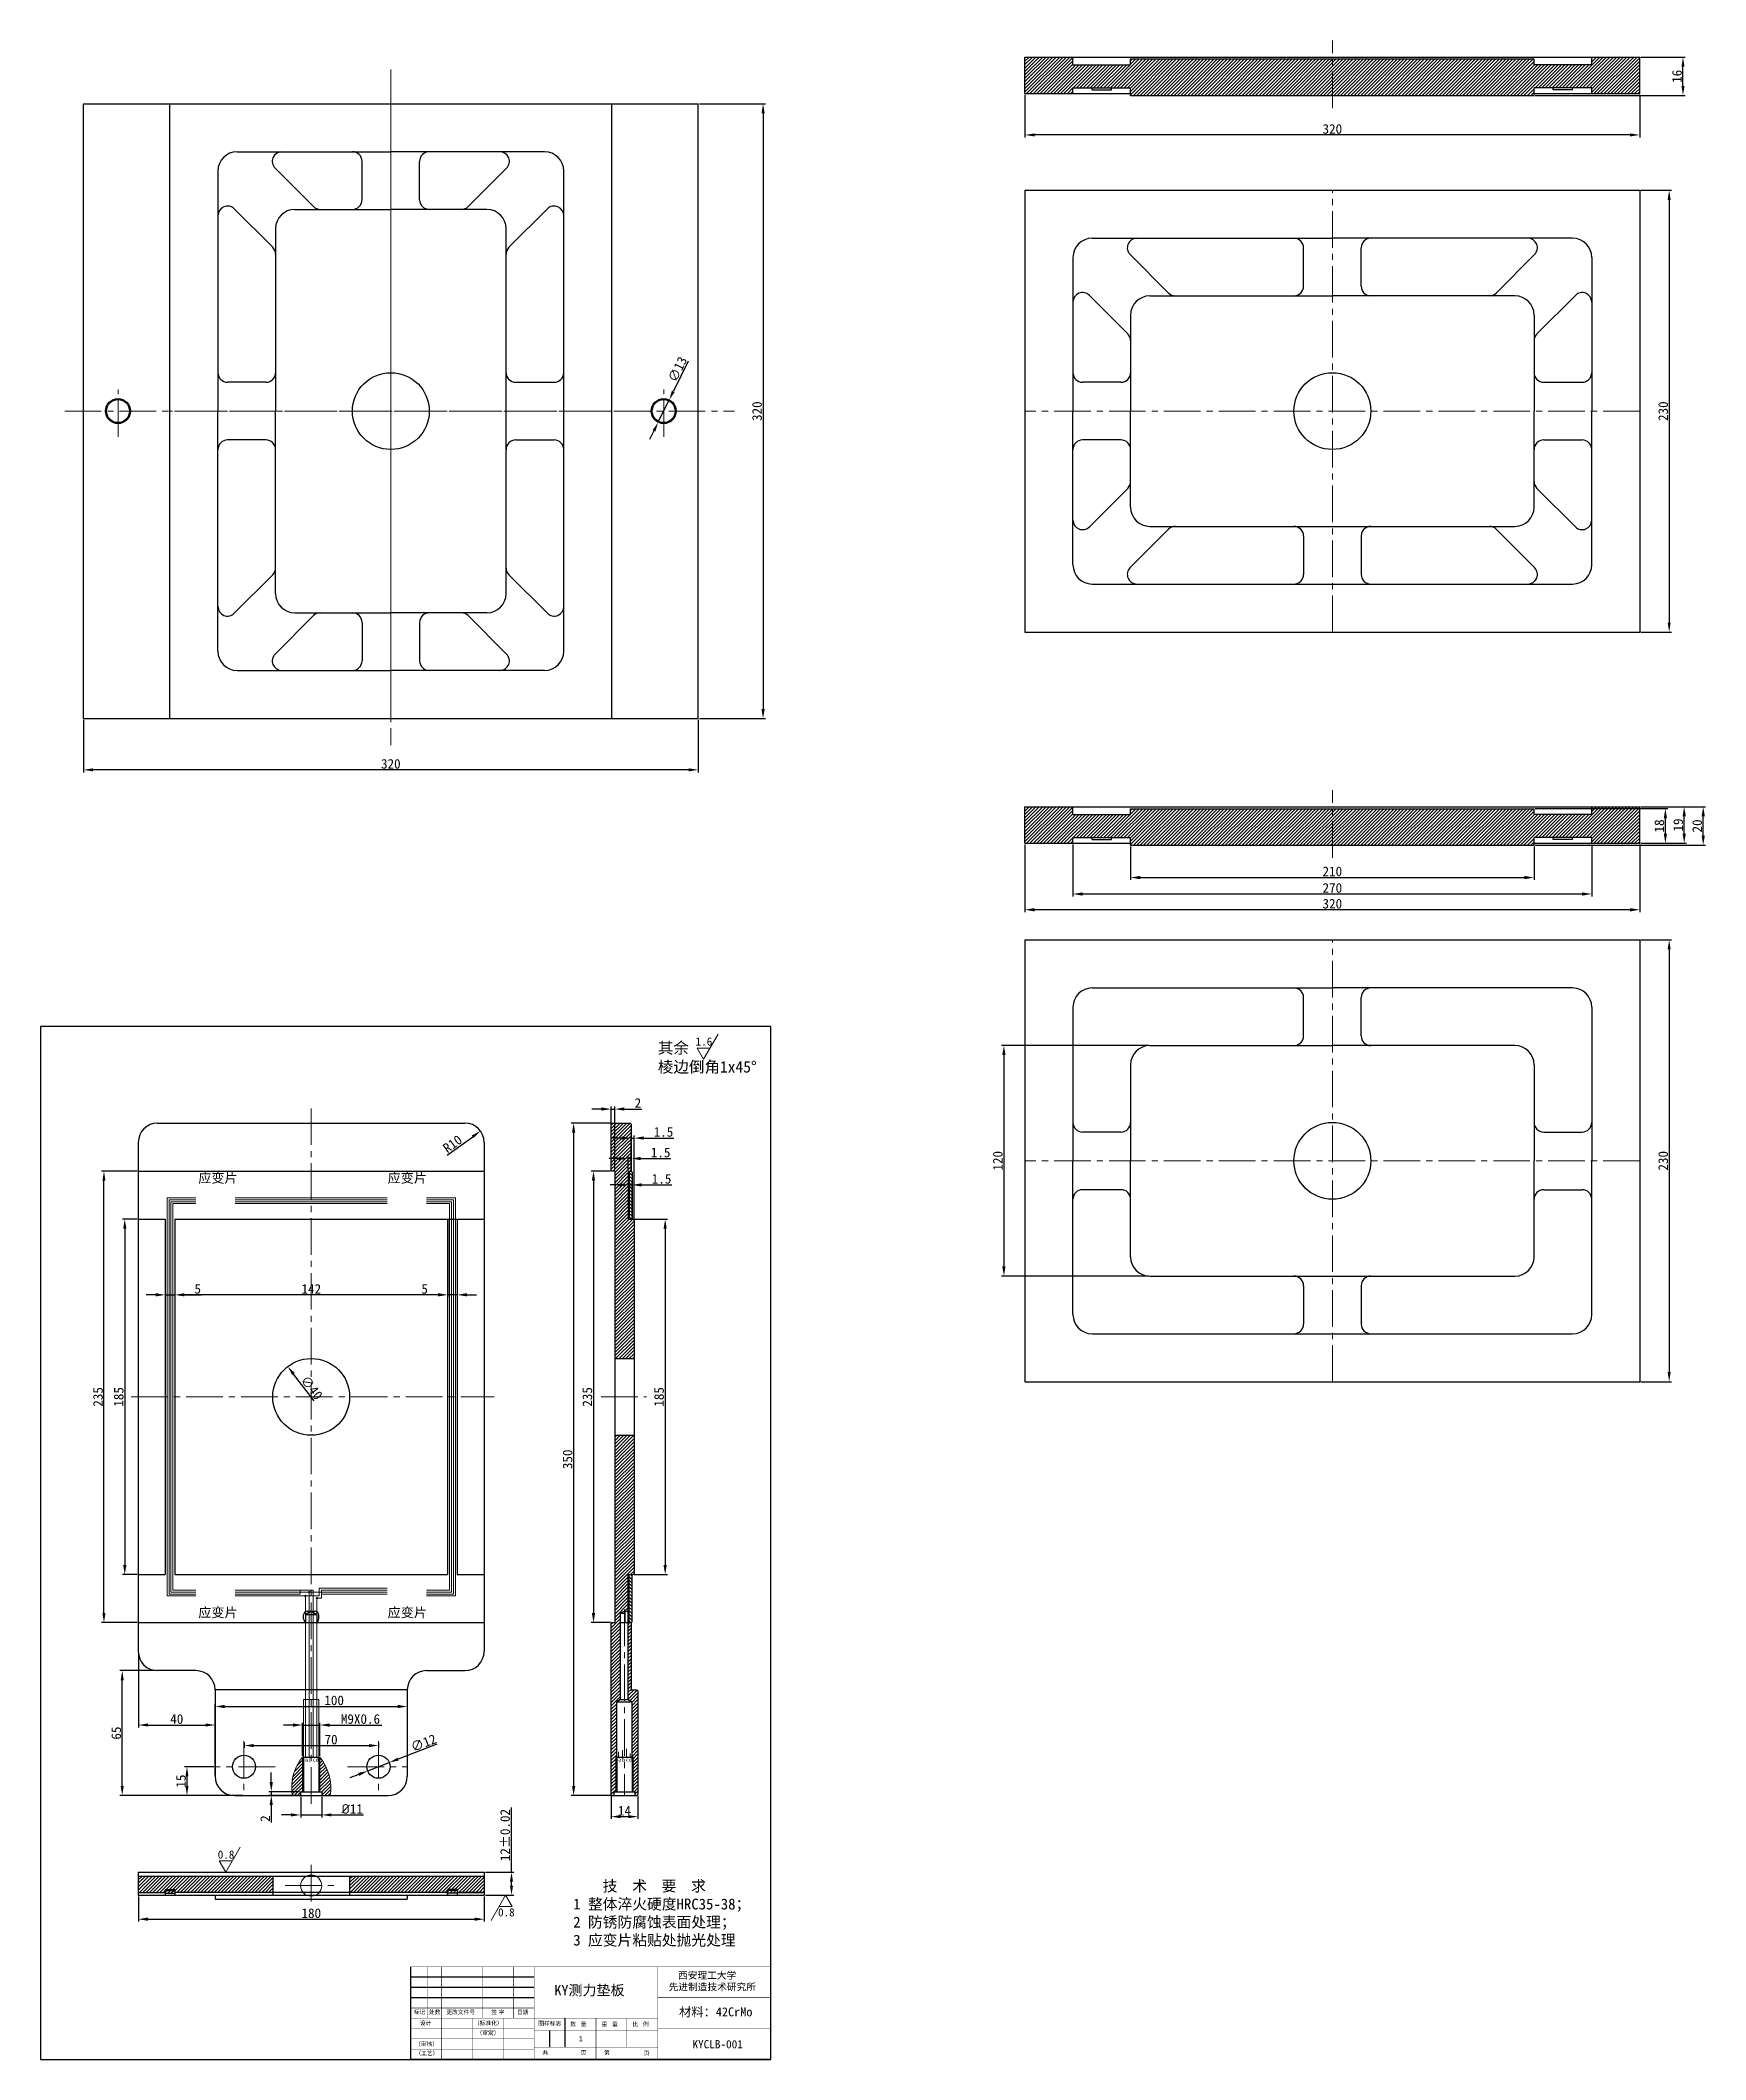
# Model space of a CAD drawing. Header units: inches. Extents: x -20 to 18950, y -1047 to 2551.
# Drawn here: x 14993 to 15860, y -1047 to 4 of the extents above; entities that cross this region are included whole.
import ezdxf

# ---------------------------------------------------------------- set-up
doc = ezdxf.new("R2010")
doc.units = ezdxf.units.IN
doc.header["$MEASUREMENT"] = 0
doc.header["$PDSIZE"] = -5
doc.linetypes.add('CENTER2', pattern=[28.574999, 19.049999, -3.175, 3.175, -3.175])
doc.layers.get('0').update_dxf_attribs({"lineweight": 30})
doc.layers.get('Defpoints').update_dxf_attribs({"lineweight": 18})
for name, color, linetype, lineweight in [('10', 7, 'Continuous', 18), ('cen', 1, 'CENTER2', 20), ('con', 7, 'Continuous', 20), ('dim', 5, 'Continuous', 20), ('hat', 3, 'Continuous', 20), ('text', 6, 'Continuous', 20)]:
    doc.layers.add(name, color=color, linetype=linetype, lineweight=lineweight)
doc.styles.add('1', font='')
doc.styles.get("Standard").update_dxf_attribs({"font": ''})
doc.styles.get('1').set_extended_font_data('宋体')
doc.styles.get('Standard').set_extended_font_data('宋体')
doc.dimstyles.new('ISO-25', dxfattribs={"dimtxt": 5, "dimasz": 5, "dimexe": 1.25, "dimexo": 0.625, "dimtad": 1, "dimdsep": 46, "dimtxsty": 'Standard', "dimcen": 2.5, "dimdle": 10, "dimadec": 0, "dimazin": 0, "dimtfac": 1, "dimtmove": 0, "dimatfit": 3, "dimfxl": 1, "dimtolj": 1, "dimarcsym": 0})
pattern_1 = [(45, (-2675.0312, 0), (-0.88388348, 0.88388348), [])]

msp = doc.modelspace()

# ---------------------------------------------------------------- texts
at = {"char_height": 2.14168, "attachment_point": 1}
for s, insert, width in [('\\fﾷￂￋￎ_GB2312|b0|i0|c134|p49;标记', (15187.731, -1021.202), 7.03938), ('\\fﾷￂￋￎ_GB2312|b0|i0|c134|p49;设计', (15190.875, -1026.956), 6.56247), ('\\fﾷￂￋￎ_GB2312|b0|i0|c134|p49;处数', (15195.591, -1021.282), 6.04629), ('\\fﾷￂￋￎ_GB2312|b0|i0|c134|p49;更改文件号', (15204.661, -1021.282), 20.43657), ('\\fﾷￂￋￎ_GB2312|b0|i0|c134|p49;（标准化）', (15219.035, -1026.952), 17.65526), ('{\\fﾷￂￋￎ_GB2312|b0|i0|c134|p49;签 字}', (15228.037, -1021.282), 10.83917), ('\\fﾷￂￋￎ_GB2312|b0|i0|c134|p49;日期', (15241.465, -1021.282), 7.86019), ('\\fﾷￂￋￎ_GB2312|b0|i0|c134|p49;图样标志', (15252.53, -1027.115), 27.45026), ('{\\fￋￎￌ￥|b0|i0|c134|p2;数   量}', (15269.158, -1027.46), 12.37776), ('{\\fﾷￂￋￎ_GB2312|b0|i0|c134|p49;重   量}', (15285.472, -1027.587), 11.97168), ('{\\fﾷￂￋￎ_GB2312|b0|i0|c134|p49;比   例}', (15301.534, -1027.587), 11.97168), ('\\fﾷￂￋￎ_GB2312|b0|i0|c134|p49;（审核）', (15188.441, -1037.818), 15.35766), ('\\fﾷￂￋￎ_GB2312|b0|i0|c134|p49;（审定）', (15220.365, -1032.023), 16.68785), ('\\fﾷￂￋￎ_GB2312|b0|i0|c134|p49;（工艺）', (15188.562, -1042.647), 17.77619), ('\\fﾷￂￋￎ_GB2312|b0|i0|c134|p49;共', (15254.729, -1042.342), 4.95799), ('\\fﾷￂￋￎ_GB2312|b0|i0|c134|p49;页', (15274.543, -1042.341), 0.4837), ('\\fﾷￂￋￎ_GB2312|b0|i0|c134|p49;页', (15307.397, -1042.597), 0.4837)]:
    msp.add_mtext(s, dxfattribs=dict(at, insert=insert, width=width))
at = {"insert": (15286.787, -1042.342), "char_height": 2.14168, "attachment_point": 1}
msp.add_mtext('\\fﾷￂￋￎ_GB2312|b0|i0|c134|p49;第', dxfattribs=at)
at = {"layer": 'con', "insert": (15320.357, -1001.422), "char_height": 3.60747, "width": 47.5545, "attachment_point": 1}
msp.add_mtext('{\\fTxt|b0|i0|c134|p2; \\fTxt|b0|i0|c0|p2; }西安理工大学{\\fTxt|b0|i0|c134|p2;\\P}先进制造技术研究所', dxfattribs=at)
at = {"layer": 'dim', "attachment_point": 1, "style": '1'}
for s, width, insert, char_height in [('应变片', 22.22046, (15075.582, -585.617), 5), ('应变片', 22.22046, (15174.134, -585.617), 5), ('应变片', 22.22046, (15075.582, -811.792), 5), ('应变片', 22.22046, (15174.134, -811.792), 5), ('a', 1.93928, (15131.081, -889.922), 2), ('b', 1.93928, (15133.081, -889.922), 2), ('c', 1.93928, (15135.081, -889.922), 2), ('d', 1.93928, (15136.688, -889.922), 2), ('a', 1.93928, (15294.084, -889.922), 2), ('b', 1.93928, (15296.084, -889.922), 2), ('c', 1.93928, (15298.084, -889.922), 2), ('d', 1.93928, (15299.691, -889.922), 2)]:
    msp.add_mtext_dynamic_manual_height_columns(s, width=width, gutter_width=1, heights=[0], dxfattribs=dict(at, insert=insert, char_height=char_height))
at = {"layer": 'dim', "insert": (15270.721, -953.882), "char_height": 5.63558, "width": 98.75481, "attachment_point": 1}
msp.add_mtext('    技  术  要  求\\P1 整体淬火硬度HRC35-38；\\P2 防锈防腐蚀表面处理；\\P3 应变片粘贴处抛光处理', dxfattribs=at)
at = {"layer": 'text', "attachment_point": 1}
for s, insert, char_height, width in [('{\\fSimSun|b0|i0|c134|p2;其余\\fￋￎￌ￥|b0|i0|c134|p2;\\P\\fSimSun|b0|i0|c134|p2;棱边倒角}1x45°', (15314.765, -517.461), 5.92764, 58.44431), ('1.6', (15334.454, -514.991), 4.234, 8.25568), ('0.8', (15085.729, -938.239), 4.234, 8.25568), ('0.8', (15231.617, -968.283), 4.234, 8.25568), ('KY测力垫板', (15260.95, -1008.275), 5.3542, 42.83817), ('材料：42CrMo', (15325.805, -1019.886), 4.6753, 46.59893), ('{\\fￋￎￌ￥|b0|i0|c134|p2;1}', (15273.624, -1034.835), 2.6771, 4.37188), ('KYCLB-001', (15332.784, -1036.922), 4.2834, 26.29654)]:
    msp.add_mtext(s, dxfattribs=dict(at, insert=insert, char_height=char_height, width=width))

# ---------------------------------------------------------------- blocks, each defined once
blk = doc.blocks.new('*D55')
at = {"layer": 'Defpoints', "color": 0, "transparency": 16777216}
for p in [(15335.8, -29), (15335.8, -349), (15369.5, -349)]:
    blk.add_point(p, dxfattribs=at)
at = {"layer": 'dim', "color": 0, "linetype": 'Continuous', "lineweight": -2, "transparency": 16777216}
for p, q in [((15336.4, -29), (15370.8, -29)), ((15369.5, -34), (15369.5, -344)), ((15336.4, -349), (15370.8, -349))]:
    blk.add_line(p, q, dxfattribs=at)
at = {"layer": 'dim', "color": 0, "transparency": 16777216}
for points in [[(15368.7, -34), (15370.4, -34), (15369.5, -29)], [(15368.7, -344), (15370.4, -344), (15369.5, -349)]]:
    blk.add_solid(points, dxfattribs=at)
at = {"layer": 'dim', "color": 0, "transparency": 16777216, "insert": (15366.4, -189), "char_height": 5, "attachment_point": 5, "rotation": 90}
blk.add_mtext('\\A1;320', dxfattribs=at)
blk = doc.blocks.new('*D56')
at = {"layer": 'Defpoints', "color": 0, "transparency": 16777216}
for p in [(15015.8, -349), (15335.8, -349), (15015.8, -375.7)]:
    blk.add_point(p, dxfattribs=at)
at = {"layer": 'dim', "color": 0, "linetype": 'Continuous', "lineweight": -2, "transparency": 16777216}
for p, q in [((15015.8, -349.6), (15015.8, -377)), ((15335.8, -349.6), (15335.8, -377)), ((15330.8, -375.7), (15020.8, -375.7))]:
    blk.add_line(p, q, dxfattribs=at)
at = {"layer": 'dim', "color": 0, "transparency": 16777216}
for points in [[(15020.8, -374.9), (15020.8, -376.5), (15015.8, -375.7)], [(15330.8, -374.9), (15330.8, -376.5), (15335.8, -375.7)]]:
    blk.add_solid(points, dxfattribs=at)
at = {"layer": 'dim', "color": 0, "transparency": 16777216, "insert": (15175.8, -372.6), "char_height": 5, "attachment_point": 5}
blk.add_mtext('\\A1;320', dxfattribs=at)
blk = doc.blocks.new('*D58')
at = {"layer": 'Defpoints', "color": 0, "transparency": 16777216}
for p in [(15320.7, -183.1), (15314.9, -194.8)]:
    blk.add_point(p, dxfattribs=at)
at = {"layer": 'dim', "color": 0, "linetype": 'Continuous', "lineweight": -2, "transparency": 16777216}
for p, q in [((15330.6, -163), (15322.9, -178.6)), ((15314.9, -194.8), (15320.7, -183.1)), ((15312.7, -199.3), (15310.5, -203.8))]:
    blk.add_line(p, q, dxfattribs=at)
at = {"layer": 'dim', "color": 0, "transparency": 16777216}
for points in [[(15322.1, -178.3), (15323.6, -179), (15320.7, -183.1)], [(15312, -198.9), (15313.5, -199.6), (15314.9, -194.8)]]:
    blk.add_solid(points, dxfattribs=at)
at = {"layer": 'dim', "color": 0, "transparency": 16777216, "insert": (15325, -167.2), "char_height": 5, "attachment_point": 5, "rotation": 63.7989}
blk.add_mtext('\\A1;∅13', dxfattribs=at)
blk = doc.blocks.new('*D260')
at = {"layer": 'Defpoints', "color": 0, "transparency": 16777216}
for p in [(15122.1, -686.3), (15146.6, -717.9)]:
    blk.add_point(p, dxfattribs=at)
at = {"layer": 'dim', "color": 0, "linetype": 'Continuous', "lineweight": -2, "transparency": 16777216}
blk.add_line((15135.9, -704.1), (15125.2, -690.2), dxfattribs=at)
at = {"layer": 'dim', "color": 0, "transparency": 16777216}
blk.add_solid([(15125.9, -689.7), (15124.5, -690.7), (15122.1, -686.3)], dxfattribs=at)
at = {"layer": 'dim', "color": 0, "transparency": 16777216, "insert": (15134.6, -697.3), "char_height": 5, "attachment_point": 5, "rotation": 307.6865}
blk.add_mtext('\\A1;∅40', dxfattribs=at)
blk = doc.blocks.new('*D261')
at = {"layer": 'Defpoints', "color": 0, "transparency": 16777216}
for p in [(15044.4, -961.5), (15224.4, -961.5), (15224.4, -974)]:
    blk.add_point(p, dxfattribs=at)
at = {"layer": 'dim', "color": 0, "linetype": 'Continuous', "lineweight": -2, "transparency": 16777216}
for p, q in [((15044.4, -962.1), (15044.4, -975.2)), ((15224.4, -962.1), (15224.4, -975.2)), ((15049.4, -974), (15219.4, -974))]:
    blk.add_line(p, q, dxfattribs=at)
at = {"layer": 'dim', "color": 0, "transparency": 16777216}
for points in [[(15049.4, -973.1), (15049.4, -974.8), (15044.4, -974)], [(15219.4, -973.1), (15219.4, -974.8), (15224.4, -974)]]:
    blk.add_solid(points, dxfattribs=at)
at = {"layer": 'dim', "color": 0, "transparency": 16777216, "insert": (15134.4, -970.9), "char_height": 5, "attachment_point": 5}
blk.add_mtext('\\A1;180', dxfattribs=at)
blk = doc.blocks.new('*D262')
at = {"layer": 'Defpoints', "color": 0, "transparency": 16777216}
for p in [(15224.4, -949.5), (15238.6, -949.5), (15224.4, -961.5)]:
    blk.add_point(p, dxfattribs=at)
at = {"layer": 'dim', "color": 0, "linetype": 'Continuous', "lineweight": -2, "transparency": 16777216}
for p, q in [((15238.6, -949.5), (15238.6, -915.9)), ((15225, -949.5), (15239.8, -949.5)), ((15238.6, -956.5), (15238.6, -954.5)), ((15225, -961.5), (15239.8, -961.5))]:
    blk.add_line(p, q, dxfattribs=at)
at = {"layer": 'dim', "color": 0, "transparency": 16777216}
for points in [[(15237.8, -954.5), (15239.4, -954.5), (15238.6, -949.5)], [(15237.8, -956.5), (15239.4, -956.5), (15238.6, -961.5)]]:
    blk.add_solid(points, dxfattribs=at)
at = {"layer": 'dim', "color": 0, "transparency": 16777216, "insert": (15235.3, -930.2), "char_height": 5, "attachment_point": 5, "rotation": 90}
blk.add_mtext('\\A1;12%%P0.02', dxfattribs=at)
blk = doc.blocks.new('*D263')
at = {"layer": 'Defpoints', "color": 0, "transparency": 16777216}
for p in [(15184.4, -863.3), (15084.4, -899.6), (15184.4, -894.6)]:
    blk.add_point(p, dxfattribs=at)
at = {"layer": 'dim', "color": 0, "linetype": 'Continuous', "lineweight": -2, "transparency": 16777216}
for p, q in [((15084.4, -899), (15084.4, -862)), ((15089.4, -863.3), (15179.4, -863.3)), ((15184.4, -894), (15184.4, -862))]:
    blk.add_line(p, q, dxfattribs=at)
at = {"layer": 'dim', "color": 0, "transparency": 16777216}
for points in [[(15089.4, -862.4), (15089.4, -864.1), (15084.4, -863.3)], [(15179.4, -862.4), (15179.4, -864.1), (15184.4, -863.3)]]:
    blk.add_solid(points, dxfattribs=at)
at = {"layer": 'dim', "color": 0, "transparency": 16777216, "insert": (15146.3, -860.1), "char_height": 5, "attachment_point": 5}
blk.add_mtext('\\A1;100', dxfattribs=at)
blk = doc.blocks.new('*D264')
at = {"layer": 'Defpoints', "color": 0, "transparency": 16777216}
for p in [(15036, -844.6), (15054.4, -844.6), (15094.4, -909.6)]:
    blk.add_point(p, dxfattribs=at)
at = {"layer": 'dim', "color": 0, "linetype": 'Continuous', "lineweight": -2, "transparency": 16777216}
for p, q in [((15053.7, -844.6), (15034.8, -844.6)), ((15036, -904.6), (15036, -849.6)), ((15093.7, -909.6), (15034.8, -909.6))]:
    blk.add_line(p, q, dxfattribs=at)
at = {"layer": 'dim', "color": 0, "transparency": 16777216}
for points in [[(15035.2, -849.6), (15036.8, -849.6), (15036, -844.6)], [(15035.2, -904.6), (15036.8, -904.6), (15036, -909.6)]]:
    blk.add_solid(points, dxfattribs=at)
at = {"layer": 'dim', "color": 0, "transparency": 16777216, "insert": (15032.9, -877.1), "char_height": 5, "attachment_point": 5, "rotation": 90}
blk.add_mtext('\\A1;65', dxfattribs=at)
blk = doc.blocks.new('*D265')
at = {"layer": 'Defpoints', "color": 0, "transparency": 16777216}
for p in [(15290.9, -559.6), (15270.9, -909.6), (15290.9, -909.6)]:
    blk.add_point(p, dxfattribs=at)
at = {"layer": 'dim', "color": 0, "linetype": 'Continuous', "lineweight": -2, "transparency": 16777216}
for p, q in [((15290.2, -559.6), (15269.7, -559.6)), ((15270.9, -564.6), (15270.9, -904.6)), ((15290.2, -909.6), (15269.7, -909.6))]:
    blk.add_line(p, q, dxfattribs=at)
at = {"layer": 'dim', "color": 0, "transparency": 16777216}
for points in [[(15270.1, -564.6), (15271.8, -564.6), (15270.9, -559.6)], [(15270.1, -904.6), (15271.8, -904.6), (15270.9, -909.6)]]:
    blk.add_solid(points, dxfattribs=at)
at = {"layer": 'dim', "color": 0, "transparency": 16777216, "insert": (15267.8, -734.6), "char_height": 5, "attachment_point": 5, "rotation": 90}
blk.add_mtext('\\A1;350', dxfattribs=at)
blk = doc.blocks.new('*D266')
at = {"layer": 'Defpoints', "color": 0, "transparency": 16777216}
for p in [(15290.9, -584.6), (15281.3, -819.6), (15290.9, -819.6)]:
    blk.add_point(p, dxfattribs=at)
at = {"layer": 'dim', "color": 0, "linetype": 'Continuous', "lineweight": -2, "transparency": 16777216}
for p, q in [((15290.2, -584.6), (15280, -584.6)), ((15281.3, -589.6), (15281.3, -814.6)), ((15290.2, -819.6), (15280, -819.6))]:
    blk.add_line(p, q, dxfattribs=at)
at = {"layer": 'dim', "color": 0, "transparency": 16777216}
for points in [[(15280.4, -589.6), (15282.1, -589.6), (15281.3, -584.6)], [(15280.4, -814.6), (15282.1, -814.6), (15281.3, -819.6)]]:
    blk.add_solid(points, dxfattribs=at)
at = {"layer": 'dim', "color": 0, "transparency": 16777216, "insert": (15278.1, -702.1), "char_height": 5, "attachment_point": 5, "rotation": 90}
blk.add_mtext('\\A1;235', dxfattribs=at)
blk = doc.blocks.new('*D267')
at = {"layer": 'Defpoints', "color": 0, "transparency": 16777216}
for p in [(15063.4, -609.6), (15205.4, -609.6), (15063.4, -649)]:
    blk.add_point(p, dxfattribs=at)
at = {"layer": 'dim', "color": 0, "linetype": 'Continuous', "lineweight": -2, "transparency": 16777216}
for p, q in [((15063.4, -610.2), (15063.4, -650.2)), ((15205.4, -610.2), (15205.4, -650.2)), ((15200.4, -649), (15068.4, -649))]:
    blk.add_line(p, q, dxfattribs=at)
at = {"layer": 'dim', "color": 0, "transparency": 16777216}
for points in [[(15068.4, -648.1), (15068.4, -649.8), (15063.4, -649)], [(15200.4, -648.1), (15200.4, -649.8), (15205.4, -649)]]:
    blk.add_solid(points, dxfattribs=at)
at = {"layer": 'dim', "color": 0, "transparency": 16777216, "insert": (15134.4, -645.9), "char_height": 5, "attachment_point": 5}
blk.add_mtext('\\A1;142', dxfattribs=at)
blk = doc.blocks.new('*D268')
at = {"layer": 'Defpoints', "color": 0, "transparency": 16777216}
for p in [(15058.4, -609.6), (15063.4, -609.6), (15058.4, -649)]:
    blk.add_point(p, dxfattribs=at)
at = {"layer": 'dim', "color": 0, "linetype": 'Continuous', "lineweight": -2, "transparency": 16777216}
for p, q in [((15058.4, -610.2), (15058.4, -650.2)), ((15063.4, -610.2), (15063.4, -650.2)), ((15053.4, -649), (15048.4, -649)), ((15058.4, -649), (15063.4, -649)), ((15068.4, -649), (15077.3, -649))]:
    blk.add_line(p, q, dxfattribs=at)
at = {"layer": 'dim', "color": 0, "transparency": 16777216}
for points in [[(15053.4, -648.1), (15053.4, -649.8), (15058.4, -649)], [(15068.4, -648.1), (15068.4, -649.8), (15063.4, -649)]]:
    blk.add_solid(points, dxfattribs=at)
at = {"layer": 'dim', "color": 0, "transparency": 16777216, "insert": (15075.3, -645.9), "char_height": 5, "attachment_point": 5}
blk.add_mtext('\\A1;5', dxfattribs=at)
blk = doc.blocks.new('*D259')
at = {"layer": 'Defpoints', "color": 0, "transparency": 16777216}
for p in [(15205.4, -609.6), (15210.4, -609.6), (15205.4, -649)]:
    blk.add_point(p, dxfattribs=at)
at = {"layer": 'dim', "color": 0, "linetype": 'Continuous', "lineweight": -2, "transparency": 16777216}
for p, q in [((15205.4, -610.2), (15205.4, -650.2)), ((15210.4, -610.2), (15210.4, -650.2)), ((15200.4, -649), (15191.4, -649)), ((15210.4, -649), (15205.4, -649)), ((15215.4, -649), (15220.4, -649))]:
    blk.add_line(p, q, dxfattribs=at)
at = {"layer": 'dim', "color": 0, "transparency": 16777216}
for points in [[(15200.4, -648.1), (15200.4, -649.8), (15205.4, -649)], [(15215.4, -648.1), (15215.4, -649.8), (15210.4, -649)]]:
    blk.add_solid(points, dxfattribs=at)
at = {"layer": 'dim', "color": 0, "transparency": 16777216, "insert": (15193.4, -645.9), "char_height": 5, "attachment_point": 5}
blk.add_mtext('\\A1;5', dxfattribs=at)
blk = doc.blocks.new('*D269')
at = {"layer": 'Defpoints', "color": 0, "transparency": 16777216}
for p in [(15301.9, -609.6), (15301.9, -794.6), (15318.6, -794.6)]:
    blk.add_point(p, dxfattribs=at)
at = {"layer": 'dim', "color": 0, "linetype": 'Continuous', "lineweight": -2, "transparency": 16777216}
for p, q in [((15302.5, -609.6), (15319.8, -609.6)), ((15318.6, -614.6), (15318.6, -789.6)), ((15302.5, -794.6), (15319.8, -794.6))]:
    blk.add_line(p, q, dxfattribs=at)
at = {"layer": 'dim', "color": 0, "transparency": 16777216}
for points in [[(15317.7, -614.6), (15319.4, -614.6), (15318.6, -609.6)], [(15317.7, -789.6), (15319.4, -789.6), (15318.6, -794.6)]]:
    blk.add_solid(points, dxfattribs=at)
at = {"layer": 'dim', "color": 0, "transparency": 16777216, "insert": (15315.4, -702.1), "char_height": 5, "attachment_point": 5, "rotation": 90}
blk.add_mtext('\\A1;185', dxfattribs=at)
blk = doc.blocks.new('*D270')
at = {"layer": 'Defpoints', "color": 0, "transparency": 16777216}
for p in [(15026.5, -584.6), (15044.4, -584.6), (15044.4, -819.6)]:
    blk.add_point(p, dxfattribs=at)
at = {"layer": 'dim', "color": 0, "linetype": 'Continuous', "lineweight": -2, "transparency": 16777216}
for p, q in [((15043.7, -584.6), (15025.3, -584.6)), ((15026.5, -814.6), (15026.5, -589.6)), ((15043.7, -819.6), (15025.3, -819.6))]:
    blk.add_line(p, q, dxfattribs=at)
at = {"layer": 'dim', "color": 0, "transparency": 16777216}
for points in [[(15025.7, -589.6), (15027.3, -589.6), (15026.5, -584.6)], [(15025.7, -814.6), (15027.3, -814.6), (15026.5, -819.6)]]:
    blk.add_solid(points, dxfattribs=at)
at = {"layer": 'dim', "color": 0, "transparency": 16777216, "insert": (15023.4, -702.1), "char_height": 5, "attachment_point": 5, "rotation": 90}
blk.add_mtext('\\A1;235', dxfattribs=at)
blk = doc.blocks.new('*D271')
at = {"layer": 'Defpoints', "color": 0, "transparency": 16777216}
for p in [(15044.4, -609.6), (15037.3, -794.6), (15044.4, -794.6)]:
    blk.add_point(p, dxfattribs=at)
at = {"layer": 'dim', "color": 0, "linetype": 'Continuous', "lineweight": -2, "transparency": 16777216}
for p, q in [((15043.7, -609.6), (15036.1, -609.6)), ((15037.3, -614.6), (15037.3, -789.6)), ((15043.7, -794.6), (15036.1, -794.6))]:
    blk.add_line(p, q, dxfattribs=at)
at = {"layer": 'dim', "color": 0, "transparency": 16777216}
for points in [[(15036.5, -614.6), (15038.2, -614.6), (15037.3, -609.6)], [(15036.5, -789.6), (15038.2, -789.6), (15037.3, -794.6)]]:
    blk.add_solid(points, dxfattribs=at)
at = {"layer": 'dim', "color": 0, "transparency": 16777216, "insert": (15034.2, -702.1), "char_height": 5, "attachment_point": 5, "rotation": 90}
blk.add_mtext('\\A1;185', dxfattribs=at)
blk = doc.blocks.new('*D272')
at = {"layer": 'Defpoints', "color": 0, "transparency": 16777216}
for p in [(15128.9, -909.6), (15139.9, -909.6), (15139.9, -919.7)]:
    blk.add_point(p, dxfattribs=at)
at = {"layer": 'dim', "color": 0, "linetype": 'Continuous', "lineweight": -2, "transparency": 16777216}
for p, q in [((15128.9, -910.2), (15128.9, -921)), ((15139.9, -910.2), (15139.9, -921)), ((15123.9, -919.7), (15118.9, -919.7)), ((15128.9, -919.7), (15139.9, -919.7)), ((15144.9, -919.7), (15161.5, -919.7))]:
    blk.add_line(p, q, dxfattribs=at)
at = {"layer": 'dim', "color": 0, "transparency": 16777216}
for points in [[(15123.9, -918.9), (15123.9, -920.5), (15128.9, -919.7)], [(15144.9, -918.9), (15144.9, -920.5), (15139.9, -919.7)]]:
    blk.add_solid(points, dxfattribs=at)
at = {"layer": 'dim', "color": 0, "transparency": 16777216, "insert": (15155.7, -916.6), "char_height": 5, "attachment_point": 5}
blk.add_mtext('\\A1;{\\fISOCPEUR|b0|i0|c0|p34;%%C}11', dxfattribs=at)
blk = doc.blocks.new('*D273')
at = {"layer": 'Defpoints', "color": 0, "transparency": 16777216}
for p in [(15138.9, -872.9), (15129.9, -889.6), (15138.9, -889.6)]:
    blk.add_point(p, dxfattribs=at)
at = {"layer": 'dim', "color": 0, "linetype": 'Continuous', "lineweight": -2, "transparency": 16777216}
for p, q in [((15129.9, -889), (15129.9, -871.7)), ((15138.9, -889), (15138.9, -871.7)), ((15124.9, -872.9), (15119.9, -872.9)), ((15129.9, -872.9), (15138.9, -872.9)), ((15143.9, -872.9), (15171.2, -872.9))]:
    blk.add_line(p, q, dxfattribs=at)
at = {"layer": 'dim', "color": 0, "transparency": 16777216}
for points in [[(15124.9, -872.1), (15124.9, -873.8), (15129.9, -872.9)], [(15143.9, -872.1), (15143.9, -873.8), (15138.9, -872.9)]]:
    blk.add_solid(points, dxfattribs=at)
at = {"layer": 'dim', "color": 0, "transparency": 16777216, "insert": (15160, -869.8), "char_height": 5, "attachment_point": 5}
blk.add_mtext('\\A1;M9X0.6', dxfattribs=at)
blk = doc.blocks.new('*D274')
at = {"layer": 'Defpoints', "color": 0, "transparency": 16777216}
for p in [(15175, -892.4), (15163.8, -896.8)]:
    blk.add_point(p, dxfattribs=at)
at = {"layer": 'dim', "color": 0, "linetype": 'Continuous', "lineweight": -2, "transparency": 16777216}
for p, q in [((15199.7, -882.8), (15179.6, -890.6)), ((15163.8, -896.8), (15175, -892.4)), ((15159.1, -898.6), (15154.5, -900.4))]:
    blk.add_line(p, q, dxfattribs=at)
at = {"layer": 'dim', "color": 0, "transparency": 16777216}
for points in [[(15179.3, -889.9), (15179.9, -891.4), (15175, -892.4)], [(15158.8, -897.8), (15159.4, -899.4), (15163.8, -896.8)]]:
    blk.add_solid(points, dxfattribs=at)
at = {"layer": 'dim', "color": 0, "transparency": 16777216, "insert": (15192.8, -882.2), "char_height": 5, "attachment_point": 5, "rotation": 21.2015}
blk.add_mtext('\\A1;∅12', dxfattribs=at)
blk = doc.blocks.new('*D275')
at = {"layer": 'Defpoints', "color": 0, "transparency": 16777216}
for p in [(15099.4, -881.4), (15169.4, -881.4), (15169.4, -883.6)]:
    blk.add_point(p, dxfattribs=at)
at = {"layer": 'dim', "color": 0, "linetype": 'Continuous', "lineweight": -2, "transparency": 16777216}
for p, q in [((15099.4, -882), (15099.4, -884.8)), ((15169.4, -882), (15169.4, -884.8)), ((15104.4, -883.6), (15164.4, -883.6))]:
    blk.add_line(p, q, dxfattribs=at)
at = {"layer": 'dim', "color": 0, "transparency": 16777216}
for points in [[(15104.4, -882.8), (15104.4, -884.4), (15099.4, -883.6)], [(15164.4, -882.8), (15164.4, -884.4), (15169.4, -883.6)]]:
    blk.add_solid(points, dxfattribs=at)
at = {"layer": 'dim', "color": 0, "transparency": 16777216, "insert": (15144.7, -880.5), "char_height": 5, "attachment_point": 5}
blk.add_mtext('\\A1;70', dxfattribs=at)
blk = doc.blocks.new('*D276')
at = {"layer": 'Defpoints', "color": 0, "transparency": 16777216}
for p in [(15084.4, -894.6), (15069.7, -909.6), (15099.4, -909.6)]:
    blk.add_point(p, dxfattribs=at)
at = {"layer": 'dim', "color": 0, "linetype": 'Continuous', "lineweight": -2, "transparency": 16777216}
for p, q in [((15083.7, -894.6), (15068.4, -894.6)), ((15069.7, -899.6), (15069.7, -904.6)), ((15098.7, -909.6), (15068.4, -909.6))]:
    blk.add_line(p, q, dxfattribs=at)
at = {"layer": 'dim', "color": 0, "transparency": 16777216}
for points in [[(15068.9, -899.6), (15070.5, -899.6), (15069.7, -894.6)], [(15068.9, -904.6), (15070.5, -904.6), (15069.7, -909.6)]]:
    blk.add_solid(points, dxfattribs=at)
at = {"layer": 'dim', "color": 0, "transparency": 16777216, "insert": (15066.6, -902.1), "char_height": 5, "attachment_point": 5, "rotation": 90}
blk.add_mtext('\\A1;15', dxfattribs=at)
blk = doc.blocks.new('*D277')
at = {"layer": 'Defpoints', "color": 0, "transparency": 16777216}
for p in [(15113.6, -907.6), (15128.9, -907.6), (15128.9, -909.6)]:
    blk.add_point(p, dxfattribs=at)
at = {"layer": 'dim', "color": 0, "linetype": 'Continuous', "lineweight": -2, "transparency": 16777216}
for p, q in [((15113.6, -902.6), (15113.6, -897.6)), ((15128.2, -907.6), (15112.3, -907.6)), ((15128.2, -909.6), (15112.3, -909.6)), ((15113.6, -907.6), (15113.6, -909.6)), ((15113.6, -914.6), (15113.6, -923.6))]:
    blk.add_line(p, q, dxfattribs=at)
at = {"layer": 'dim', "color": 0, "transparency": 16777216}
for points in [[(15112.7, -902.6), (15114.4, -902.6), (15113.6, -907.6)], [(15112.7, -914.6), (15114.4, -914.6), (15113.6, -909.6)]]:
    blk.add_solid(points, dxfattribs=at)
at = {"layer": 'dim', "color": 0, "transparency": 16777216, "insert": (15110.4, -921.6), "char_height": 5, "attachment_point": 5, "rotation": 90}
blk.add_mtext('\\A1;2', dxfattribs=at)
blk = doc.blocks.new('*D278')
at = {"layer": 'Defpoints', "color": 0, "transparency": 16777216}
for p in [(15044.4, -834.6), (15084.4, -858.2), (15084.4, -872.9)]:
    blk.add_point(p, dxfattribs=at)
at = {"layer": 'dim', "color": 0, "linetype": 'Continuous', "lineweight": -2, "transparency": 16777216}
for p, q in [((15044.4, -835.2), (15044.4, -874.2)), ((15084.4, -858.8), (15084.4, -874.2)), ((15049.4, -872.9), (15079.4, -872.9))]:
    blk.add_line(p, q, dxfattribs=at)
at = {"layer": 'dim', "color": 0, "transparency": 16777216}
for points in [[(15049.4, -872.1), (15049.4, -873.7), (15044.4, -872.9)], [(15079.4, -872.1), (15079.4, -873.7), (15084.4, -872.9)]]:
    blk.add_solid(points, dxfattribs=at)
at = {"layer": 'dim', "color": 0, "transparency": 16777216, "insert": (15064.4, -869.8), "char_height": 5, "attachment_point": 5}
blk.add_mtext('\\A1;40', dxfattribs=at)
blk = doc.blocks.new('*D279')
at = {"layer": 'Defpoints', "color": 0, "transparency": 16777216}
for p in [(15222.4, -563.7), (15214.4, -569.6)]:
    blk.add_point(p, dxfattribs=at)
at = {"layer": 'dim', "color": 0, "linetype": 'Continuous', "lineweight": -2, "transparency": 16777216}
blk.add_line((15205.2, -576.3), (15218.4, -566.7), dxfattribs=at)
at = {"layer": 'dim', "color": 0, "transparency": 16777216}
blk.add_solid([(15217.9, -566), (15218.9, -567.3), (15222.4, -563.7)], dxfattribs=at)
at = {"layer": 'dim', "color": 0, "transparency": 16777216, "insert": (15207.9, -570.4), "char_height": 5, "attachment_point": 5, "rotation": 36.117}
blk.add_mtext('\\A1;R10', dxfattribs=at)
blk = doc.blocks.new('*D280')
at = {"layer": 'Defpoints', "color": 0, "transparency": 16777216}
for p in [(15290.4, -909.1), (15304.4, -909.1), (15304.4, -920.6)]:
    blk.add_point(p, dxfattribs=at)
at = {"layer": 'dim', "color": 0, "linetype": 'Continuous', "lineweight": -2, "transparency": 16777216}
for p, q in [((15290.4, -909.7), (15290.4, -921.8)), ((15304.4, -909.7), (15304.4, -921.8)), ((15295.4, -920.6), (15299.4, -920.6))]:
    blk.add_line(p, q, dxfattribs=at)
at = {"layer": 'dim', "color": 0, "transparency": 16777216}
for points in [[(15295.4, -919.8), (15295.4, -921.4), (15290.4, -920.6)], [(15299.4, -919.8), (15299.4, -921.4), (15304.4, -920.6)]]:
    blk.add_solid(points, dxfattribs=at)
at = {"layer": 'dim', "color": 0, "transparency": 16777216, "insert": (15297.4, -917.5), "char_height": 5, "attachment_point": 5}
blk.add_mtext('\\A1;14', dxfattribs=at)
blk = doc.blocks.new('*D281')
at = {"layer": 'Defpoints', "color": 0, "transparency": 16777216}
for p in [(15300.9, -578), (15299.4, -584.6), (15300.9, -584.6)]:
    blk.add_point(p, dxfattribs=at)
at = {"layer": 'dim', "color": 0, "linetype": 'Continuous', "lineweight": -2, "transparency": 16777216}
for p, q in [((15294.4, -578), (15289.4, -578)), ((15299.4, -584), (15299.4, -576.8)), ((15299.4, -578), (15300.9, -578)), ((15300.9, -584), (15300.9, -576.8)), ((15305.9, -578), (15321.6, -578))]:
    blk.add_line(p, q, dxfattribs=at)
at = {"layer": 'dim', "color": 0, "transparency": 16777216}
for points in [[(15294.4, -577.2), (15294.4, -578.9), (15299.4, -578)], [(15305.9, -577.2), (15305.9, -578.9), (15300.9, -578)]]:
    blk.add_solid(points, dxfattribs=at)
at = {"layer": 'dim', "color": 0, "transparency": 16777216, "insert": (15316.2, -574.9), "char_height": 5, "attachment_point": 5}
blk.add_mtext('\\A1;1.5', dxfattribs=at)
blk = doc.blocks.new('*D282')
at = {"layer": 'Defpoints', "color": 0, "transparency": 16777216}
for p in [(15302.4, -567.4), (15300.9, -584.6), (15302.4, -610.1)]:
    blk.add_point(p, dxfattribs=at)
at = {"layer": 'dim', "color": 0, "linetype": 'Continuous', "lineweight": -2, "transparency": 16777216}
for p, q in [((15295.9, -567.4), (15290.9, -567.4)), ((15300.9, -584), (15300.9, -566.1)), ((15300.9, -567.4), (15302.4, -567.4)), ((15302.4, -609.5), (15302.4, -566.1)), ((15307.4, -567.4), (15323.1, -567.4))]:
    blk.add_line(p, q, dxfattribs=at)
at = {"layer": 'dim', "color": 0, "transparency": 16777216}
for points in [[(15295.9, -566.5), (15295.9, -568.2), (15300.9, -567.4)], [(15307.4, -566.5), (15307.4, -568.2), (15302.4, -567.4)]]:
    blk.add_solid(points, dxfattribs=at)
at = {"layer": 'dim', "color": 0, "transparency": 16777216, "insert": (15317.7, -564.2), "char_height": 5, "attachment_point": 5}
blk.add_mtext('\\A1;1.5', dxfattribs=at)
blk = doc.blocks.new('*D283')
at = {"layer": 'Defpoints', "color": 0, "transparency": 16777216}
for p in [(15292.4, -552.3), (15290.4, -584.1), (15292.4, -584.6)]:
    blk.add_point(p, dxfattribs=at)
at = {"layer": 'dim', "color": 0, "linetype": 'Continuous', "lineweight": -2, "transparency": 16777216}
for p, q in [((15285.4, -552.3), (15280.4, -552.3)), ((15290.4, -583.5), (15290.4, -551)), ((15290.4, -552.3), (15292.4, -552.3)), ((15292.4, -584), (15292.4, -551)), ((15297.4, -552.3), (15306.4, -552.3))]:
    blk.add_line(p, q, dxfattribs=at)
at = {"layer": 'dim', "color": 0, "transparency": 16777216}
for points in [[(15285.4, -551.4), (15285.4, -553.1), (15290.4, -552.3)], [(15297.4, -551.4), (15297.4, -553.1), (15292.4, -552.3)]]:
    blk.add_solid(points, dxfattribs=at)
at = {"layer": 'dim', "color": 0, "transparency": 16777216, "insert": (15304.4, -549.1), "char_height": 5, "attachment_point": 5}
blk.add_mtext('\\A1;2', dxfattribs=at)
blk = doc.blocks.new('*D284')
at = {"layer": 'Defpoints', "color": 0, "transparency": 16777216}
for p in [(15299.9, -598.8), (15301.4, -591.8), (15301.4, -609.6)]:
    blk.add_point(p, dxfattribs=at)
at = {"layer": 'dim', "color": 0, "linetype": 'Continuous', "lineweight": -2, "transparency": 16777216}
for p, q in [((15294.9, -591.8), (15289.9, -591.8)), ((15299.9, -598.2), (15299.9, -590.5)), ((15299.9, -591.8), (15301.4, -591.8)), ((15301.4, -609), (15301.4, -590.5)), ((15306.4, -591.8), (15322.1, -591.8))]:
    blk.add_line(p, q, dxfattribs=at)
at = {"layer": 'dim', "color": 0, "transparency": 16777216}
for points in [[(15294.9, -590.9), (15294.9, -592.6), (15299.9, -591.8)], [(15306.4, -590.9), (15306.4, -592.6), (15301.4, -591.8)]]:
    blk.add_solid(points, dxfattribs=at)
at = {"layer": 'dim', "color": 0, "transparency": 16777216, "insert": (15316.7, -588.6), "char_height": 5, "attachment_point": 5}
blk.add_mtext('\\A1;1.5', dxfattribs=at)
blk = doc.blocks.new('*D120')
at = {"layer": 'Defpoints', "color": 0, "transparency": 16777216}
for p in [(15825.8, -4.7), (15848.3, -4.7), (15770.8, -24.7)]:
    blk.add_point(p, dxfattribs=at)
at = {"layer": 'dim', "color": 0, "linetype": 'Continuous', "lineweight": -2, "transparency": 16777216}
for p, q in [((15826.4, -4.7), (15849.5, -4.7)), ((15848.3, -19.7), (15848.3, -9.7)), ((15771.4, -24.7), (15849.5, -24.7))]:
    blk.add_line(p, q, dxfattribs=at)
at = {"layer": 'dim', "color": 0, "transparency": 16777216}
for points in [[(15847.5, -9.7), (15849.1, -9.7), (15848.3, -4.7)], [(15847.5, -19.7), (15849.1, -19.7), (15848.3, -24.7)]]:
    blk.add_solid(points, dxfattribs=at)
at = {"layer": 'dim', "color": 0, "transparency": 16777216, "insert": (15845.2, -14.7), "char_height": 5, "attachment_point": 5, "rotation": 90}
blk.add_mtext('\\A1;16', dxfattribs=at)
blk = doc.blocks.new('*D121')
at = {"layer": 'Defpoints', "color": 0, "transparency": 16777216}
for p in [(15505.8, -23.7), (15825.8, -23.7), (15505.8, -45.2)]:
    blk.add_point(p, dxfattribs=at)
at = {"layer": 'dim', "color": 0, "linetype": 'Continuous', "lineweight": -2, "transparency": 16777216}
for p, q in [((15505.8, -24.3), (15505.8, -46.5)), ((15825.8, -24.3), (15825.8, -46.5)), ((15820.8, -45.2), (15510.8, -45.2))]:
    blk.add_line(p, q, dxfattribs=at)
at = {"layer": 'dim', "color": 0, "transparency": 16777216}
for points in [[(15510.8, -44.4), (15510.8, -46), (15505.8, -45.2)], [(15820.8, -44.4), (15820.8, -46), (15825.8, -45.2)]]:
    blk.add_solid(points, dxfattribs=at)
at = {"layer": 'dim', "color": 0, "transparency": 16777216, "insert": (15665.8, -42.1), "char_height": 5, "attachment_point": 5}
blk.add_mtext('\\A1;320', dxfattribs=at)
blk = doc.blocks.new('*D122')
at = {"layer": 'Defpoints', "color": 0, "transparency": 16777216}
for p in [(15825.8, -74), (15825.8, -304), (15841.1, -304)]:
    blk.add_point(p, dxfattribs=at)
at = {"layer": 'dim', "color": 0, "linetype": 'Continuous', "lineweight": -2, "transparency": 16777216}
for p, q in [((15826.4, -74), (15842.4, -74)), ((15841.1, -79), (15841.1, -299)), ((15826.4, -304), (15842.4, -304))]:
    blk.add_line(p, q, dxfattribs=at)
at = {"layer": 'dim', "color": 0, "transparency": 16777216}
for points in [[(15840.3, -79), (15841.9, -79), (15841.1, -74)], [(15840.3, -299), (15841.9, -299), (15841.1, -304)]]:
    blk.add_solid(points, dxfattribs=at)
at = {"layer": 'dim', "color": 0, "transparency": 16777216, "insert": (15838, -189), "char_height": 5, "attachment_point": 5, "rotation": 90}
blk.add_mtext('\\A1;230', dxfattribs=at)
blk = doc.blocks.new('*D123')
at = {"layer": 'Defpoints', "color": 0, "transparency": 16777216}
for p in [(15825.8, -394.9), (15858.8, -394.9), (15770.8, -414.9)]:
    blk.add_point(p, dxfattribs=at)
at = {"layer": 'dim', "color": 0, "linetype": 'Continuous', "lineweight": -2, "transparency": 16777216}
for p, q in [((15826.4, -394.9), (15860.1, -394.9)), ((15858.8, -409.9), (15858.8, -399.9)), ((15771.4, -414.9), (15860.1, -414.9))]:
    blk.add_line(p, q, dxfattribs=at)
at = {"layer": 'dim', "color": 0, "transparency": 16777216}
for points in [[(15858, -399.9), (15859.7, -399.9), (15858.8, -394.9)], [(15858, -409.9), (15859.7, -409.9), (15858.8, -414.9)]]:
    blk.add_solid(points, dxfattribs=at)
at = {"layer": 'dim', "color": 0, "transparency": 16777216, "insert": (15855.7, -404.9), "char_height": 5, "attachment_point": 5, "rotation": 90}
blk.add_mtext('\\A1;20', dxfattribs=at)
blk = doc.blocks.new('*D124')
at = {"layer": 'Defpoints', "color": 0, "transparency": 16777216}
for p in [(15826.4, -394.9), (15848.9, -394.9), (15825.8, -413.9)]:
    blk.add_point(p, dxfattribs=at)
at = {"layer": 'dim', "color": 0, "linetype": 'Continuous', "lineweight": -2, "transparency": 16777216}
for p, q in [((15827.1, -394.9), (15850.2, -394.9)), ((15848.9, -408.9), (15848.9, -399.9)), ((15826.4, -413.9), (15850.2, -413.9))]:
    blk.add_line(p, q, dxfattribs=at)
at = {"layer": 'dim', "color": 0, "transparency": 16777216}
for points in [[(15848.1, -399.9), (15849.8, -399.9), (15848.9, -394.9)], [(15848.1, -408.9), (15849.8, -408.9), (15848.9, -413.9)]]:
    blk.add_solid(points, dxfattribs=at)
at = {"layer": 'dim', "color": 0, "transparency": 16777216, "insert": (15845.8, -404.4), "char_height": 5, "attachment_point": 5, "rotation": 90}
blk.add_mtext('\\A1;19', dxfattribs=at)
blk = doc.blocks.new('*D125')
at = {"layer": 'Defpoints', "color": 0, "transparency": 16777216}
for p in [(15770.8, -395.9), (15825.8, -413.9), (15839.1, -413.9)]:
    blk.add_point(p, dxfattribs=at)
at = {"layer": 'dim', "color": 0, "linetype": 'Continuous', "lineweight": -2, "transparency": 16777216}
for p, q in [((15771.4, -395.9), (15840.4, -395.9)), ((15839.1, -400.9), (15839.1, -408.9)), ((15826.4, -413.9), (15840.4, -413.9))]:
    blk.add_line(p, q, dxfattribs=at)
at = {"layer": 'dim', "color": 0, "transparency": 16777216}
for points in [[(15838.3, -400.9), (15840, -400.9), (15839.1, -395.9)], [(15838.3, -408.9), (15840, -408.9), (15839.1, -413.9)]]:
    blk.add_solid(points, dxfattribs=at)
at = {"layer": 'dim', "color": 0, "transparency": 16777216, "insert": (15836, -404.9), "char_height": 5, "attachment_point": 5, "rotation": 90}
blk.add_mtext('\\A1;18', dxfattribs=at)
blk = doc.blocks.new('*D126')
at = {"layer": 'Defpoints', "color": 0, "transparency": 16777216}
for p in [(15505.8, -413.9), (15825.8, -413.9), (15505.8, -448.5)]:
    blk.add_point(p, dxfattribs=at)
at = {"layer": 'dim', "color": 0, "linetype": 'Continuous', "lineweight": -2, "transparency": 16777216}
for p, q in [((15505.8, -414.6), (15505.8, -449.8)), ((15825.8, -414.6), (15825.8, -449.8)), ((15820.8, -448.5), (15510.8, -448.5))]:
    blk.add_line(p, q, dxfattribs=at)
at = {"layer": 'dim', "color": 0, "transparency": 16777216}
for points in [[(15510.8, -447.7), (15510.8, -449.4), (15505.8, -448.5)], [(15820.8, -447.7), (15820.8, -449.4), (15825.8, -448.5)]]:
    blk.add_solid(points, dxfattribs=at)
at = {"layer": 'dim', "color": 0, "transparency": 16777216, "insert": (15665.8, -445.4), "char_height": 5, "attachment_point": 5}
blk.add_mtext('\\A1;320', dxfattribs=at)
blk = doc.blocks.new('*D127')
at = {"layer": 'Defpoints', "color": 0, "transparency": 16777216}
for p in [(15560.8, -414.9), (15770.8, -414.9), (15770.8, -431.8)]:
    blk.add_point(p, dxfattribs=at)
at = {"layer": 'dim', "color": 0, "linetype": 'Continuous', "lineweight": -2, "transparency": 16777216}
for p, q in [((15560.8, -415.6), (15560.8, -433)), ((15770.8, -415.6), (15770.8, -433)), ((15565.8, -431.8), (15765.8, -431.8))]:
    blk.add_line(p, q, dxfattribs=at)
at = {"layer": 'dim', "color": 0, "transparency": 16777216}
for points in [[(15565.8, -430.9), (15565.8, -432.6), (15560.8, -431.8)], [(15765.8, -430.9), (15765.8, -432.6), (15770.8, -431.8)]]:
    blk.add_solid(points, dxfattribs=at)
at = {"layer": 'dim', "color": 0, "transparency": 16777216, "insert": (15665.8, -428.6), "char_height": 5, "attachment_point": 5}
blk.add_mtext('\\A1;210', dxfattribs=at)
blk = doc.blocks.new('*D128')
at = {"layer": 'Defpoints', "color": 0, "transparency": 16777216}
for p in [(15530.8, -413.9), (15800.8, -413.9), (15800.8, -440.3)]:
    blk.add_point(p, dxfattribs=at)
at = {"layer": 'dim', "color": 0, "linetype": 'Continuous', "lineweight": -2, "transparency": 16777216}
for p, q in [((15530.8, -414.6), (15530.8, -441.6)), ((15800.8, -414.6), (15800.8, -441.6)), ((15535.8, -440.3), (15795.8, -440.3))]:
    blk.add_line(p, q, dxfattribs=at)
at = {"layer": 'dim', "color": 0, "transparency": 16777216}
for points in [[(15535.8, -439.5), (15535.8, -441.2), (15530.8, -440.3)], [(15795.8, -439.5), (15795.8, -441.2), (15800.8, -440.3)]]:
    blk.add_solid(points, dxfattribs=at)
at = {"layer": 'dim', "color": 0, "transparency": 16777216, "insert": (15665.8, -437.2), "char_height": 5, "attachment_point": 5}
blk.add_mtext('\\A1;270', dxfattribs=at)
blk = doc.blocks.new('*D129')
at = {"layer": 'Defpoints', "color": 0, "transparency": 16777216}
for p in [(15825.8, -464.2), (15825.8, -694.2), (15841.1, -694.2)]:
    blk.add_point(p, dxfattribs=at)
at = {"layer": 'dim', "color": 0, "linetype": 'Continuous', "lineweight": -2, "transparency": 16777216}
for p, q in [((15826.4, -464.2), (15842.4, -464.2)), ((15841.1, -469.2), (15841.1, -689.2)), ((15826.4, -694.2), (15842.4, -694.2))]:
    blk.add_line(p, q, dxfattribs=at)
at = {"layer": 'dim', "color": 0, "transparency": 16777216}
for points in [[(15840.3, -469.2), (15841.9, -469.2), (15841.1, -464.2)], [(15840.3, -689.2), (15841.9, -689.2), (15841.1, -694.2)]]:
    blk.add_solid(points, dxfattribs=at)
at = {"layer": 'dim', "color": 0, "transparency": 16777216, "insert": (15838, -579.2), "char_height": 5, "attachment_point": 5, "rotation": 90}
blk.add_mtext('\\A1;230', dxfattribs=at)
blk = doc.blocks.new('*D119')
at = {"layer": 'Defpoints', "color": 0, "transparency": 16777216}
for p in [(15570.8, -519.2), (15494.9, -639.2), (15570.8, -639.2)]:
    blk.add_point(p, dxfattribs=at)
at = {"layer": 'dim', "color": 0, "linetype": 'Continuous', "lineweight": -2, "transparency": 16777216}
for p, q in [((15570.2, -519.2), (15493.6, -519.2)), ((15494.9, -524.2), (15494.9, -634.2)), ((15570.2, -639.2), (15493.6, -639.2))]:
    blk.add_line(p, q, dxfattribs=at)
at = {"layer": 'dim', "color": 0, "transparency": 16777216}
for points in [[(15494, -524.2), (15495.7, -524.2), (15494.9, -519.2)], [(15494, -634.2), (15495.7, -634.2), (15494.9, -639.2)]]:
    blk.add_solid(points, dxfattribs=at)
at = {"layer": 'dim', "color": 0, "transparency": 16777216, "insert": (15491.7, -579.2), "char_height": 5, "attachment_point": 5, "rotation": 90}
blk.add_mtext('\\A1;120', dxfattribs=at)

# ---------------------------------------------------------------- dimensions: what is measured, and where the dimension line sits
at = {"layer": 'dim'}
for base, p1, p2, angle, text, picture, middle in [((15848.291, -4.668), (15770.81, -24.668), (15825.81, -4.668), 90, '16', '*D120', (15848.291, -14.668)), ((15238.587, -949.514), (15224.369, -961.514), (15224.369, -949.514), 270, '<>%%P0.02', '*D262', (15238.587, -930.216))]:
    dim = msp.add_linear_dim(base=base, p1=p1, p2=p2, angle=angle, text=text, dimstyle='ISO-25', dxfattribs=at)
    dim.commit()
    dim.dimension.update_dxf_attribs({"geometry": picture, "text_midpoint": middle, "dimtype": 160})
for base, p1, p2, picture, middle in [((15369.54, -348.96), (15335.805, -28.96), (15335.805, -348.96), '*D55', (15366.415, -188.96)), ((15841.105, -303.96), (15825.81, -73.96), (15825.81, -303.96), '*D122', (15837.98, -188.96)), ((15841.105, -694.233), (15825.81, -464.233), (15825.81, -694.233), '*D129', (15837.98, -579.233)), ((15494.873, -639.233), (15570.81, -519.233), (15570.81, -639.233), '*D119', (15491.748, -579.233)), ((15037.317, -794.607), (15044.369, -609.607), (15044.369, -794.607), '*D271', (15034.192, -702.107)), ((15036.012, -844.607), (15094.369, -909.607), (15054.369, -844.607), '*D264', (15032.887, -877.107)), ((15069.687, -909.607), (15084.369, -894.607), (15099.369, -909.607), '*D276', (15066.562, -902.107))]:
    dim = msp.add_linear_dim(base=base, p1=p1, p2=p2, angle=90, dimstyle='ISO-25', dxfattribs=at)
    dim.commit()
    dim.dimension.update_dxf_attribs({"geometry": picture, "text_midpoint": middle})
for base, p1, p2, picture, middle in [((15505.81, -45.202), (15825.81, -23.668), (15505.81, -23.668), '*D121', (15665.81, -45.202)), ((15015.805, -375.716), (15335.805, -348.96), (15015.805, -348.96), '*D56', (15175.805, -375.716)), ((15505.81, -448.541), (15825.81, -413.941), (15505.81, -413.941), '*D126', (15665.81, -448.541)), ((15800.81, -440.321), (15530.81, -413.941), (15800.81, -413.941), '*D128', (15665.81, -440.321)), ((15292.372, -552.266), (15290.372, -584.107), (15292.372, -584.607), '*D283', (15304.38, -552.266)), ((15302.372, -567.358), (15300.872, -584.607), (15302.372, -610.107), '*D282', (15317.731, -567.358)), ((15058.369, -648.977), (15063.369, -609.607), (15058.369, -609.607), '*D268', (15075.348, -648.977)), ((15205.369, -648.977), (15210.369, -609.607), (15205.369, -609.607), '*D259', (15193.389, -648.977)), ((15184.369, -863.254), (15084.369, -899.607), (15184.369, -894.607), '*D263', (15146.282, -863.254)), ((15169.369, -883.586), (15099.369, -881.371), (15169.369, -881.371), '*D275', (15144.734, -883.586))]:
    dim = msp.add_linear_dim(base=base, p1=p1, p2=p2, dimstyle='ISO-25', dxfattribs=at)
    dim.commit()
    dim.dimension.update_dxf_attribs({"geometry": picture, "text_midpoint": middle, "dimtype": 160})
dim = msp.add_diameter_dim_2p(p1=(15314.935, -194.792), p2=(15320.675, -183.128), dimstyle='ISO-25', dxfattribs=at)
dim.commit()
dim.dimension.update_dxf_attribs({"geometry": '*D58', "text_midpoint": (15327.844, -168.558)})
for base, p1, p2, angle, picture, middle in [((15858.82, -394.941), (15770.81, -414.941), (15825.81, -394.941), 90, '*D123', (15858.82, -404.941)), ((15839.144, -413.941), (15770.81, -395.941), (15825.81, -413.941), 90, '*D125', (15839.144, -404.941)), ((15848.938, -394.941), (15825.81, -413.941), (15826.435, -394.941), 90, '*D124', (15848.938, -404.441)), ((15270.943, -909.607), (15290.872, -559.607), (15290.872, -909.607), 90, '*D265', (15270.943, -734.607)), ((15026.516, -584.607), (15044.369, -819.607), (15044.369, -584.607), 90, '*D270', (15026.516, -702.107)), ((15281.261, -819.607), (15290.872, -584.607), (15290.872, -819.607), 90, '*D266', (15281.261, -702.107)), ((15318.57, -794.607), (15301.872, -609.607), (15301.872, -794.607), 90, '*D269', (15318.57, -702.107)), ((15113.562, -907.607), (15128.869, -909.607), (15128.869, -907.607), 90, '*D277', (15113.562, -921.614)), ((15224.369, -973.977), (15044.369, -961.514), (15224.369, -961.514), 180, '*D261', (15134.369, -973.977))]:
    dim = msp.add_linear_dim(base=base, p1=p1, p2=p2, angle=angle, dimstyle='ISO-25', dxfattribs=at)
    dim.commit()
    dim.dimension.update_dxf_attribs({"geometry": picture, "text_midpoint": middle, "dimtype": 160})
for base, p1, p2, picture, middle in [((15770.81, -431.754), (15560.81, -414.941), (15770.81, -414.941), '*D127', (15665.81, -428.629)), ((15300.872, -578.024), (15299.372, -584.607), (15300.872, -584.607), '*D281', (15316.231, -574.899)), ((15301.372, -591.757), (15299.872, -598.839), (15301.372, -609.607), '*D284', (15316.731, -588.632)), ((15063.369, -648.977), (15205.369, -609.607), (15063.369, -609.607), '*D267', (15134.369, -645.852)), ((15084.369, -872.916), (15044.369, -834.607), (15084.369, -858.22), '*D278', (15064.369, -869.791)), ((15304.372, -920.586), (15290.372, -909.107), (15304.372, -909.107), '*D280', (15297.372, -917.461))]:
    dim = msp.add_linear_dim(base=base, p1=p1, p2=p2, dimstyle='ISO-25', dxfattribs=at)
    dim.commit()
    dim.dimension.update_dxf_attribs({"geometry": picture, "text_midpoint": middle})
dim = msp.add_radius_dim(center=(15214.369, -569.607), mpoint=(15222.447, -563.712), dimstyle='ISO-25', dxfattribs=at)
dim.commit()
dim.dimension.update_dxf_attribs({"geometry": '*D279', "text_midpoint": (15209.768, -572.963), "dimtype": 164})
for p1, p2, picture, middle in [((15146.595, -717.934), (15122.142, -686.279), '*D260', (15132.095, -699.163)), ((15163.775, -896.776), (15174.962, -892.437), '*D274', (15193.886, -885.096))]:
    dim = msp.add_diameter_dim_2p(p1=p1, p2=p2, dimstyle='ISO-25', dxfattribs=at)
    dim.commit()
    dim.dimension.update_dxf_attribs({"geometry": picture, "text_midpoint": middle, "dimtype": 163})
dim = msp.add_linear_dim(base=(15138.869, -872.932), p1=(15129.869, -889.607), p2=(15138.869, -889.607), text='M<>X0.6', dimstyle='ISO-25', dxfattribs=at)
dim.commit()
dim.dimension.update_dxf_attribs({"geometry": '*D273', "text_midpoint": (15160.01, -869.807)})
dim = msp.add_linear_dim(base=(15139.869, -919.7), p1=(15128.869, -909.607), p2=(15139.869, -909.607), text='{\\fISOCPEUR|b0|i0|c0|p34;%%C}<>', dimstyle='ISO-25', dxfattribs=at)
dim.commit()
dim.dimension.update_dxf_attribs({"geometry": '*D272', "text_midpoint": (15155.706, -919.7), "dimtype": 160})

# ---------------------------------------------------------------- hatches: boundary and pattern name
at = {"layer": 'dim'}
h = msp.add_hatch(color=3, dxfattribs=at)
h.dxf.hatch_style = 1
h.paths.add_polyline_path([(15299.872, -593.641), (15299.372, -593.641), (15299.372, -605.324), (15299.872, -605.324)])
h = msp.add_hatch(color=3, dxfattribs=at)
h.dxf.hatch_style = 1
h.paths.add_polyline_path([(15131.548, -806.041, -0.33945426), (15131.115, -805.984), (15131.622, -805.477, -0.49314543)])
h.paths.add_polyline_path([(15131.115, -805.984, -0.49314543), (15131.189, -805.42, -0.33945426), (15131.622, -805.477)])
h = msp.add_hatch(color=3, dxfattribs=at)
h.dxf.hatch_style = 1
h.paths.add_polyline_path([(15133.548, -804.041, -0.33945426), (15133.115, -803.984), (15133.622, -803.477, -0.49314543)])
h.paths.add_polyline_path([(15133.115, -803.984, -0.49314543), (15133.189, -803.42, -0.33945426), (15133.622, -803.477)])
h = msp.add_hatch(color=3, dxfattribs=at)
h.dxf.hatch_style = 1
h.paths.add_polyline_path([(15137.548, -807.153, -0.33945426), (15137.115, -807.096), (15137.622, -806.589, -0.49314543)])
h.paths.add_polyline_path([(15137.115, -807.096, -0.49314543), (15137.189, -806.532, -0.33945426), (15137.622, -806.589)])
h = msp.add_hatch(color=3, dxfattribs=at)
h.dxf.hatch_style = 1
h.paths.add_polyline_path([(15299.872, -810.572), (15299.372, -810.572), (15299.372, -798.889), (15299.872, -798.889)])
at = {"layer": 'hat'}
h = msp.add_hatch(dxfattribs=at)
h.set_pattern_fill('ANSI31', color=256, scale=10)
h.set_pattern_definition([(45, (3997.432, 0), (-0.88388348, 0.88388348), [])])
h.paths.add_polyline_path([(15665.81, -5.668), (15560.81, -5.668), (15560.81, -8.668), (15530.81, -8.668), (15530.81, -4.668), (15505.81, -4.668), (15505.81, -23.668), (15530.81, -23.668), (15530.81, -20.668), (15560.81, -20.668), (15560.81, -24.668), (15665.81, -24.668)])
h.paths.add_polyline_path([(15825.81, -4.668), (15800.81, -4.668), (15800.81, -8.668), (15770.81, -8.668), (15770.81, -5.668), (15665.81, -5.668), (15665.81, -24.668), (15770.81, -24.668), (15770.81, -20.668), (15800.81, -20.668), (15800.81, -23.668), (15825.81, -23.668)])
h = msp.add_hatch(dxfattribs=at)
h.set_pattern_fill('ANSI31', color=256, scale=10)
h.set_pattern_definition([(45, (3997.432, -390.2728), (-0.88388348, 0.88388348), [])])
h.paths.add_polyline_path([(15665.81, -395.941), (15560.81, -395.941), (15560.81, -398.941), (15530.81, -398.941), (15530.81, -394.941), (15505.81, -394.941), (15505.81, -413.941), (15530.81, -413.941), (15530.81, -410.941), (15560.81, -410.941), (15560.81, -414.941), (15665.81, -414.941)])
h.paths.add_polyline_path([(15825.81, -394.941), (15800.81, -394.941), (15800.81, -398.941), (15770.81, -398.941), (15770.81, -395.941), (15665.81, -395.941), (15665.81, -414.941), (15770.81, -414.941), (15770.81, -410.941), (15800.81, -410.941), (15800.81, -413.941), (15825.81, -413.941)])
h = msp.add_hatch(dxfattribs=at)
h.set_pattern_fill('ANSI31', color=3, scale=10)
h.set_pattern_definition(pattern_1)
h.paths.add_polyline_path([(15290.372, -909.107), (15290.872, -909.607), (15291.872, -909.607), (15291.872, -907.607), (15292.872, -907.607), (15292.872, -889.607), (15293.372, -889.607), (15293.372, -860.761), (15295.372, -859.607), (15295.372, -814.761), (15297.372, -813.607), (15299.372, -813.607), (15299.372, -794.607), (15301.872, -794.607), (15302.372, -794.107), (15302.372, -722.107), (15292.372, -722.107), (15292.372, -819.607), (15290.872, -819.607), (15290.372, -820.107)])
h.paths.add_polyline_path([(15292.872, -907.607), (15293.372, -907.607), (15293.372, -889.607), (15292.872, -889.607)], flags=17)
h.paths.add_polyline_path([(15301.372, -907.607), (15301.872, -907.607), (15301.872, -889.607), (15301.372, -889.607)], flags=17)
h.paths.add_polyline_path([(15304.372, -855.107), (15303.872, -854.607), (15300.872, -854.607), (15300.872, -819.607), (15299.372, -819.607), (15299.372, -859.607), (15301.372, -860.761), (15301.372, -889.607), (15301.872, -889.607), (15301.872, -907.607), (15302.872, -907.607), (15302.872, -909.607), (15303.872, -909.607), (15304.372, -909.107)])
h.paths.add_polyline_path([(15292.372, -682.107), (15302.372, -682.107), (15302.372, -610.107), (15301.872, -609.607), (15299.372, -609.607), (15299.372, -584.607), (15300.872, -584.607), (15300.872, -560.107), (15300.372, -559.607), (15290.872, -559.607), (15290.372, -560.107), (15290.372, -584.107), (15290.872, -584.607), (15292.372, -584.607)])
h = msp.add_hatch(dxfattribs=at)
h.set_pattern_fill('ANSI31', color=3, scale=10, angle=90)
h.set_pattern_definition([(135, (-2675.0312, 0), (-0.88388348, -0.88388348), [])])
h.paths.add_polyline_path([(15301.372, -585.107), (15300.872, -584.607), (15299.872, -584.607), (15299.872, -609.607), (15301.372, -609.607)])
h.paths.add_polyline_path([(15301.372, -794.607), (15299.872, -794.607), (15299.872, -813.607), (15301.372, -813.607)])
h.paths.add_polyline_path([(15301.372, -813.607), (15299.872, -813.607), (15299.872, -819.607), (15300.872, -819.607), (15301.372, -819.107)])
h = msp.add_hatch(dxfattribs=at)
h.set_pattern_fill('ANSI31', color=3, scale=10)
h.set_pattern_definition([(45, (-1446.1413, 100.9213), (-0.88388348, 0.88388348), [])])
h.paths.add_polyline_path([(15129.869, -889.607, 0.21529191), (15124.528, -909.607), (15128.869, -909.607), (15128.869, -907.607), (15129.869, -907.607)])
h.paths.add_polyline_path([(15130.369, -889.607), (15129.869, -889.607), (15129.869, -907.607), (15130.369, -907.607)])
h.paths.add_polyline_path([(15138.869, -889.607), (15138.369, -889.607), (15138.369, -907.607), (15138.869, -907.607)])
h.paths.add_polyline_path([(15138.869, -889.607), (15138.869, -907.607), (15139.869, -907.607), (15139.869, -909.607), (15144.209, -909.607, 0.21529191)])
h = msp.add_hatch(dxfattribs=at)
h.set_pattern_fill('ANSI31', color=3, scale=10)
h.set_pattern_definition(pattern_1)
h.paths.add_polyline_path([(15114.369, -951.514), (15044.369, -951.514), (15044.369, -960.014), (15058.369, -960.014), (15058.369, -958.514), (15063.369, -958.514), (15063.369, -960.014), (15114.369, -960.014)])
h.paths.add_polyline_path([(15224.369, -951.514), (15154.369, -951.514), (15154.369, -960.014), (15205.369, -960.014), (15205.369, -958.514), (15210.369, -958.514), (15210.369, -960.014), (15224.369, -960.014)])
h = msp.add_hatch(color=3, dxfattribs=at)
h.dxf.hatch_style = 1
h.paths.add_polyline_path([(15063.369, -958.514), (15058.369, -958.514), (15058.369, -959.014), (15063.369, -959.014)])
h.paths.add_polyline_path([(15210.369, -958.514), (15205.369, -958.514), (15205.369, -959.014), (15210.369, -959.014)])
h = msp.add_hatch(dxfattribs=at)
h.set_pattern_fill('ANSI31', color=3, scale=10)
h.set_pattern_definition([(45, (-1805.5689, -429.1881), (-0.88388348, 0.88388348), [])])
h.paths.add_polyline_path([(15063.369, -960.514), (15058.369, -960.514), (15058.369, -959.014), (15063.369, -959.014)])
h.paths.add_polyline_path([(15210.369, -960.514), (15205.369, -960.514), (15205.369, -959.014), (15210.369, -959.014)])

# ---------------------------------------------------------------- linework, layer by layer
for p, q in [((15505.81, -4.668), (15825.81, -4.668)), ((15505.81, -23.668), (15505.81, -4.668)), ((15530.81, -8.668), (15530.81, -4.668)), ((15530.81, -8.668), (15560.81, -8.668)), ((15560.81, -5.668), (15770.81, -5.668)), ((15560.81, -8.668), (15560.81, -5.668)), ((15770.81, -8.668), (15770.81, -5.668)), ((15800.81, -8.668), (15770.81, -8.668)), ((15800.81, -8.668), (15800.81, -4.668)), ((15825.81, -23.668), (15825.81, -4.668)), ((15530.81, -20.668), (15560.81, -20.668)), ((15530.81, -23.668), (15530.81, -20.668)), ((15540.81, -21.668), (15540.81, -20.668)), ((15550.81, -21.668), (15550.81, -20.668)), ((15560.81, -24.668), (15560.81, -20.668)), ((15770.81, -24.668), (15770.81, -20.668)), ((15800.81, -20.668), (15770.81, -20.668)), ((15780.81, -21.668), (15780.81, -20.668)), ((15790.81, -21.668), (15790.81, -20.668)), ((15800.81, -23.668), (15800.81, -20.668)), ((15015.805, -28.96), (15335.805, -28.96)), ((15015.805, -348.96), (15015.805, -28.96)), ((15060.805, -348.96), (15060.805, -28.96)), ((15290.805, -348.96), (15290.805, -28.96)), ((15335.805, -348.96), (15335.805, -28.96)), ((15505.81, -23.668), (15560.81, -23.668)), ((15540.81, -21.668), (15550.81, -21.668)), ((15560.81, -24.668), (15770.81, -24.668)), ((15770.81, -23.668), (15825.81, -23.668)), ((15790.81, -21.668), (15780.81, -21.668)), ((15095.805, -53.96), (15175.805, -53.96)), ((15115.553, -62.496), (15135.553, -82.496)), ((15160.805, -78.96), (15160.805, -58.96)), ((15255.805, -53.96), (15175.805, -53.96)), ((15190.805, -78.96), (15190.805, -58.96)), ((15236.056, -62.496), (15216.056, -82.496)), ((15085.805, -63.96), (15085.805, -188.96)), ((15265.805, -313.96), (15265.805, -63.96)), ((15094.34, -83.709), (15114.34, -103.709)), ((15125.805, -83.96), (15175.805, -83.96)), ((15225.805, -83.96), (15175.805, -83.96)), ((15257.269, -83.709), (15237.269, -103.709)), ((15505.81, -73.96), (15505.81, -303.96)), ((15505.81, -73.96), (15825.81, -73.96)), ((15825.81, -73.96), (15825.81, -303.96)), ((15115.805, -93.96), (15115.805, -188.96)), ((15235.805, -283.96), (15235.805, -93.96)), ((15540.81, -98.96), (15665.81, -98.96)), ((15650.81, -123.96), (15650.81, -103.96)), ((15790.81, -98.96), (15665.81, -98.96)), ((15680.81, -123.96), (15680.81, -103.96)), ((15530.81, -108.96), (15530.81, -188.96)), ((15560.559, -107.496), (15580.559, -127.496)), ((15771.061, -107.496), (15751.061, -127.496)), ((15800.81, -108.96), (15800.81, -188.96)), ((15539.346, -128.709), (15559.346, -148.709)), ((15570.81, -128.96), (15665.81, -128.96)), ((15760.81, -128.96), (15665.81, -128.96)), ((15792.274, -128.709), (15772.274, -148.709)), ((15560.81, -138.96), (15560.81, -188.96)), ((15770.81, -138.96), (15770.81, -188.96)), ((15110.805, -173.96), (15090.805, -173.96)), ((15240.805, -173.96), (15260.805, -173.96)), ((15555.81, -173.96), (15535.81, -173.96)), ((15775.81, -173.96), (15795.81, -173.96)), ((15085.805, -313.96), (15085.805, -188.96)), ((15115.805, -283.96), (15115.805, -188.96)), ((15530.81, -268.96), (15530.81, -188.96)), ((15560.81, -238.96), (15560.81, -188.96)), ((15770.81, -238.96), (15770.81, -188.96)), ((15800.81, -268.96), (15800.81, -188.96)), ((15110.805, -203.96), (15090.805, -203.96)), ((15240.805, -203.96), (15260.805, -203.96)), ((15555.81, -203.96), (15535.81, -203.96)), ((15775.81, -203.96), (15795.81, -203.96)), ((15539.346, -249.211), (15559.346, -229.211)), ((15792.274, -249.211), (15772.274, -229.211)), ((15560.559, -270.424), (15580.559, -250.424)), ((15570.81, -248.96), (15760.81, -248.96)), ((15771.061, -270.424), (15751.061, -250.424)), ((15650.81, -253.96), (15650.81, -273.96)), ((15680.81, -253.96), (15680.81, -273.96)), ((15094.34, -294.211), (15114.34, -274.211)), ((15257.269, -294.211), (15237.269, -274.211)), ((15540.81, -278.96), (15790.81, -278.96)), ((15125.805, -293.96), (15175.805, -293.96)), ((15225.805, -293.96), (15175.805, -293.96)), ((15115.553, -315.424), (15135.553, -295.424)), ((15160.805, -298.96), (15160.805, -318.96)), ((15190.805, -298.96), (15190.805, -318.96)), ((15236.056, -315.424), (15216.056, -295.424)), ((15505.81, -303.96), (15825.81, -303.96)), ((15095.805, -323.96), (15175.805, -323.96)), ((15255.805, -323.96), (15175.805, -323.96)), ((15015.805, -348.96), (15335.805, -348.96)), ((15505.81, -394.941), (15825.81, -394.941)), ((15505.81, -413.941), (15505.81, -394.941)), ((15530.81, -398.941), (15530.81, -394.941)), ((15530.81, -398.941), (15560.81, -398.941)), ((15560.81, -395.941), (15770.81, -395.941)), ((15560.81, -398.941), (15560.81, -395.941)), ((15770.81, -398.941), (15770.81, -395.941)), ((15800.81, -398.941), (15770.81, -398.941)), ((15800.81, -398.941), (15800.81, -394.941)), ((15825.81, -413.941), (15825.81, -394.941)), ((15505.81, -413.941), (15560.81, -413.941)), ((15530.81, -410.941), (15560.81, -410.941)), ((15530.81, -413.941), (15530.81, -410.941)), ((15540.81, -411.941), (15540.81, -410.941)), ((15540.81, -411.941), (15550.81, -411.941)), ((15550.81, -411.941), (15550.81, -410.941)), ((15560.81, -414.941), (15560.81, -410.941)), ((15560.81, -414.941), (15770.81, -414.941)), ((15770.81, -414.941), (15770.81, -410.941)), ((15800.81, -410.941), (15770.81, -410.941)), ((15770.81, -413.941), (15825.81, -413.941)), ((15780.81, -411.941), (15780.81, -410.941)), ((15790.81, -411.941), (15780.81, -411.941)), ((15790.81, -411.941), (15790.81, -410.941)), ((15800.81, -413.941), (15800.81, -410.941)), ((15505.81, -464.233), (15505.81, -694.233)), ((15505.81, -464.233), (15825.81, -464.233)), ((15825.81, -464.233), (15825.81, -694.233)), ((15540.81, -489.233), (15665.81, -489.233)), ((15790.81, -489.233), (15665.81, -489.233)), ((15530.81, -499.233), (15530.81, -579.233)), ((15650.81, -514.233), (15650.81, -494.233)), ((15680.81, -514.233), (15680.81, -494.233)), ((15800.81, -499.233), (15800.81, -579.233)), ((15373.601, -509.328), (14993.414, -509.328)), ((14993.414, -509.328), (14993.414, -1046.966)), ((15373.601, -1046.966), (15373.601, -509.328)), ((15570.81, -519.233), (15665.81, -519.233)), ((15760.81, -519.233), (15665.81, -519.233)), ((15560.81, -529.233), (15560.81, -579.233)), ((15770.81, -529.233), (15770.81, -579.233)), ((15054.369, -559.607), (15214.369, -559.607)), ((15290.372, -560.107), (15290.872, -559.607)), ((15290.372, -560.107), (15290.372, -584.107)), ((15290.872, -559.607), (15300.372, -559.607)), ((15300.372, -559.607), (15300.872, -560.107)), ((15300.872, -560.107), (15300.872, -584.607)), ((15555.81, -564.233), (15535.81, -564.233)), ((15775.81, -564.233), (15795.81, -564.233)), ((15044.369, -569.607), (15044.369, -834.607)), ((15224.369, -569.607), (15224.369, -834.607)), ((15044.369, -584.607), (15224.369, -584.607)), ((15290.372, -584.107), (15290.872, -584.607)), ((15292.372, -584.607), (15290.872, -584.607)), ((15292.372, -584.607), (15292.372, -819.607)), ((15299.372, -584.607), (15299.372, -609.607)), ((15299.372, -584.607), (15300.872, -584.607)), ((15299.872, -584.607), (15299.872, -609.607)), ((15300.872, -584.607), (15301.372, -585.107)), ((15301.372, -585.107), (15301.372, -609.607)), ((15530.81, -659.233), (15530.81, -579.233)), ((15560.81, -629.233), (15560.81, -579.233)), ((15770.81, -629.233), (15770.81, -579.233)), ((15800.81, -659.233), (15800.81, -579.233)), ((15299.372, -593.641), (15299.872, -593.641)), ((15555.81, -594.233), (15535.81, -594.233)), ((15775.81, -594.233), (15795.81, -594.233)), ((15044.369, -609.607), (15058.369, -609.607)), ((15058.369, -609.607), (15058.369, -794.607)), ((15063.369, -609.607), (15224.369, -609.607)), ((15063.369, -609.607), (15063.369, -794.607)), ((15205.369, -609.607), (15205.369, -794.607)), ((15210.369, -609.607), (15210.369, -794.607)), ((15299.372, -605.324), (15299.872, -605.324)), ((15299.372, -609.607), (15301.872, -609.607)), ((15301.872, -609.607), (15302.372, -610.107)), ((15302.372, -610.107), (15302.372, -794.107)), ((15570.81, -639.233), (15760.81, -639.233)), ((15650.81, -644.233), (15650.81, -664.233)), ((15680.81, -644.233), (15680.81, -664.233)), ((15540.81, -669.233), (15790.81, -669.233)), ((15292.372, -682.107), (15302.372, -682.107)), ((15505.81, -694.233), (15825.81, -694.233)), ((15292.372, -722.107), (15302.372, -722.107)), ((15044.369, -794.607), (15058.369, -794.607)), ((15063.369, -794.607), (15205.369, -794.607)), ((15210.369, -794.607), (15224.369, -794.607)), ((15299.372, -819.607), (15299.372, -794.607)), ((15299.372, -794.607), (15301.872, -794.607)), ((15299.872, -819.607), (15299.872, -794.607)), ((15301.372, -819.107), (15301.372, -794.607)), ((15301.872, -794.607), (15302.372, -794.107)), ((15299.372, -798.889), (15299.872, -798.889)), ((15044.369, -819.607), (15134.369, -819.607)), ((15130.369, -817.607), (15130.369, -815.607)), ((15134.369, -813.607), (15131.369, -815.339)), ((15131.369, -815.339), (15137.369, -815.339)), ((15131.369, -815.339), (15131.369, -819.339)), ((15132.369, -813.607), (15136.369, -813.607)), ((15134.369, -813.607), (15137.369, -815.339)), ((15134.369, -819.607), (15224.369, -819.607)), ((15137.369, -815.339), (15137.369, -819.339)), ((15138.369, -817.607), (15138.369, -815.607)), ((15290.372, -820.107), (15290.872, -819.607)), ((15290.872, -819.607), (15292.372, -819.607)), ((15297.372, -813.607), (15295.372, -814.761)), ((15295.372, -814.761), (15297.372, -814.761)), ((15295.372, -859.607), (15295.372, -814.761)), ((15295.372, -819.607), (15300.872, -819.607)), ((15297.372, -813.607), (15299.372, -813.607)), ((15297.622, -813.607), (15297.622, -819.607)), ((15299.372, -810.572), (15299.872, -810.572)), ((15299.372, -819.607), (15300.872, -819.607)), ((15299.372, -859.607), (15299.372, -819.607)), ((15300.872, -819.607), (15301.372, -819.107)), ((15300.872, -819.607), (15300.872, -854.607)), ((15290.372, -820.107), (15290.372, -909.107)), ((15074.369, -844.607), (15054.369, -844.607)), ((15194.369, -844.607), (15214.369, -844.607)), ((15084.369, -854.607), (15084.369, -899.607)), ((15184.369, -854.607), (15084.369, -854.607)), ((15184.369, -854.607), (15184.369, -899.607)), ((15295.372, -859.607), (15293.372, -860.761)), ((15293.372, -889.607), (15293.372, -860.761)), ((15293.372, -860.761), (15301.372, -860.761)), ((15295.372, -859.607), (15299.372, -859.607)), ((15299.372, -859.607), (15301.372, -860.761)), ((15300.872, -854.607), (15303.872, -854.607)), ((15301.372, -889.607), (15301.372, -860.761)), ((15304.372, -855.107), (15303.872, -854.607)), ((15304.372, -855.107), (15304.372, -909.107)), ((15129.869, -889.607), (15138.869, -889.607)), ((15130.369, -889.607), (15130.369, -907.607)), ((15138.369, -889.607), (15138.369, -907.607)), ((15292.872, -889.607), (15301.872, -889.607)), ((15293.372, -889.607), (15293.372, -907.607)), ((15301.372, -889.607), (15301.372, -907.607)), ((15094.369, -909.607), (15174.369, -909.607)), ((15128.869, -907.607), (15139.869, -907.607)), ((15128.869, -907.607), (15128.869, -909.607)), ((15139.869, -907.607), (15139.869, -909.607)), ((15290.372, -909.107), (15290.872, -909.607)), ((15290.872, -909.607), (15303.872, -909.607)), ((15291.872, -907.607), (15291.872, -909.607)), ((15291.872, -907.607), (15302.872, -907.607)), ((15302.872, -907.607), (15302.872, -909.607)), ((15304.372, -909.107), (15303.872, -909.607)), ((15044.369, -949.514), (15044.369, -961.514)), ((15044.369, -949.514), (15224.369, -949.514)), ((15044.369, -951.514), (15224.369, -951.514)), ((15114.369, -951.514), (15114.369, -961.514)), ((15154.369, -951.514), (15154.369, -961.514)), ((15224.369, -949.514), (15224.369, -961.514)), ((15044.369, -960.014), (15058.369, -960.014)), ((15044.369, -961.514), (15224.369, -961.514)), ((15058.369, -958.514), (15063.369, -958.514)), ((15058.369, -958.514), (15058.369, -961.514)), ((15058.369, -959.014), (15063.369, -959.014)), ((15058.369, -960.514), (15063.369, -960.514)), ((15063.369, -958.514), (15063.369, -961.514)), ((15205.369, -960.014), (15063.369, -960.014)), ((15084.369, -961.514), (15084.369, -963.514)), ((15084.369, -963.514), (15184.369, -963.514)), ((15184.369, -961.514), (15184.369, -963.514)), ((15204.369, -960.014), (15205.369, -960.014)), ((15210.369, -958.514), (15205.369, -958.514)), ((15205.369, -958.514), (15205.369, -961.514)), ((15210.369, -959.014), (15205.369, -959.014)), ((15210.369, -960.514), (15205.369, -960.514)), ((15210.369, -958.514), (15210.369, -961.514)), ((15210.369, -960.014), (15224.369, -960.014)), ((15224.369, -960.014), (15210.369, -960.014)), ((15186.204, -1046.966), (15186.204, -998.779)), ((15250.454, -1004.133), (15186.204, -1004.133)), ((15250.454, -1009.487), (15186.204, -1009.487)), ((15250.454, -1014.841), (15186.204, -1014.841)), ((15266.517, -1031.975), (15266.517, -1025.55)), ((15258.486, -1040.541), (15258.486, -1031.975)), ((15266.517, -1040.541), (15266.517, -1031.975)), ((14993.414, -1046.966), (15373.601, -1046.966)), ((15373.601, -1046.966), (15186.204, -1046.966))]:
    msp.add_line(p, q)
for points, const_width in [([(15373.601, -998.779), (15186.204, -998.779)], 0.214), ([(15194.771, -1025.55), (15194.771, -998.779)], 0.214), ([(15223.683, -1025.55), (15223.683, -998.779)], 0.214), ([(15239.746, -1025.55), (15239.746, -998.779)], 0.214), ([(15314.705, -1046.966), (15314.705, -998.779)], 0.214), ([(15373.601, -1014.841), (15314.705, -1014.841)], 0.214), ([(15250.454, -1020.195), (15186.204, -1020.195)], 0.214), ([(15314.705, -1025.55), (15186.204, -1025.55)], 0.214), ([(15218.329, -1046.966), (15218.329, -1025.55)], 0.214), ([(15234.392, -1046.966), (15234.392, -1025.55)], 0.214), ([(15282.579, -1046.966), (15282.579, -1025.55)], 0.214), ([(15298.642, -1040.541), (15298.642, -1025.55)], 0.214), ([(15250.454, -1030.904), (15186.204, -1030.904)], 0.107), ([(15250.454, -1036.258), (15186.204, -1036.258)], 0.107), ([(15250.454, -1031.975), (15314.705, -1031.975)], 0.214), ([(15250.454, -1040.541), (15314.705, -1040.541)], 0.214), ([(15373.601, -1030.904), (15314.705, -1030.904)], 0.214), ([(15250.454, -1046.966), (15186.204, -1046.966)], 0.214), ([(15250.454, -1041.612), (15186.204, -1041.612)], 0.107)]:
    msp.add_lwpolyline(points, dxfattribs=dict(const_width=const_width))
at = {"const_width": 0.214, "flags": 128}
for points in [[(15202.266, -1046.966), (15202.266, -1025.55), (15202.266, -998.779)], [(15250.454, -1046.966), (15250.454, -998.779)]]:
    msp.add_lwpolyline(points, dxfattribs=at)
for centre, radius in [((15175.805, -188.96), 20), ((15665.81, -188.96), 20), ((15033.805, -188.96), 6.5), ((15033.805, -188.96), 6), ((15317.805, -188.96), 6.5), ((15317.805, -188.96), 6), ((15665.81, -579.233), 20), ((15134.369, -702.107), 20), ((15099.369, -894.607), 6), ((15169.369, -894.607), 6)]:
    msp.add_circle(centre, radius)
for centre, radius, start, end in [((15095.805, -63.96), 10, 90, 180), ((15119.089, -58.96), 5, 90, 225), ((15155.805, -58.96), 5, 0, 90), ((15195.805, -58.96), 5, 90, 180), ((15232.52, -58.96), 5, 315, 90), ((15255.805, -63.96), 10, 0, 90), ((15090.805, -87.244), 5, 45, 180), ((15125.805, -93.96), 10, 90, 180), ((15139.089, -78.96), 5, 225, 270), ((15155.805, -78.96), 5, 270, 0), ((15195.805, -78.96), 5, 180, 270), ((15212.52, -78.96), 5, 270, 315), ((15225.805, -93.96), 10, 0, 90), ((15260.805, -87.244), 5, 0, 135), ((15110.805, -107.244), 5, 0, 45), ((15240.805, -107.244), 5, 135, 180), ((15540.81, -108.96), 10, 90, 180), ((15564.094, -103.96), 5, 90, 225), ((15645.81, -103.96), 5, 0, 90), ((15685.81, -103.96), 5, 90, 180), ((15767.526, -103.96), 5, 315, 90), ((15790.81, -108.96), 10, 360, 90), ((15645.81, -123.96), 5, 270, 0), ((15685.81, -123.96), 5, 180, 270), ((15535.81, -132.244), 5, 45, 180), ((15570.81, -138.96), 10, 90, 180), ((15584.094, -123.96), 5, 225, 270), ((15747.526, -123.96), 5, 270, 315), ((15760.81, -138.96), 10, 360, 90), ((15795.81, -132.244), 5, 360, 135), ((15555.81, -152.244), 5, 0, 45), ((15775.81, -152.244), 5, 135, 180), ((15090.805, -168.96), 5, 180, 270), ((15110.805, -168.96), 5, 270, 0), ((15240.805, -168.96), 5, 180, 270), ((15260.805, -168.96), 5, 270, 0), ((15535.81, -168.96), 5, 180, 270), ((15555.81, -168.96), 5, 270, 0), ((15775.81, -168.96), 5, 180, 270), ((15795.81, -168.96), 5, 270, 0), ((15090.805, -208.96), 5, 90, 180), ((15110.805, -208.96), 5, 0, 90), ((15240.805, -208.96), 5, 90, 180), ((15260.805, -208.96), 5, 0, 90), ((15535.81, -208.96), 5, 90, 180), ((15555.81, -208.96), 5, 0, 90), ((15775.81, -208.96), 5, 90, 180), ((15795.81, -208.96), 5, 0, 90), ((15555.81, -225.676), 5, 315, 360), ((15775.81, -225.676), 5, 180, 225), ((15570.81, -238.96), 10, 180, 270), ((15760.81, -238.96), 10, 270, 360), ((15535.81, -245.676), 5, 180, 315), ((15584.094, -253.96), 5, 90, 135), ((15645.81, -253.96), 5, 0, 90), ((15685.81, -253.96), 5, 90, 180), ((15747.526, -253.96), 5, 45, 90), ((15795.81, -245.676), 5, 225, 0), ((15110.805, -270.676), 5, 315, 0), ((15240.805, -270.676), 5, 180, 225), ((15540.81, -268.96), 10, 180, 270), ((15564.094, -273.96), 5, 135, 270), ((15767.526, -273.96), 5, 270, 45), ((15790.81, -268.96), 10, 270, 360), ((15645.81, -273.96), 5, 270, 0), ((15685.81, -273.96), 5, 180, 270), ((15090.805, -290.676), 5, 180, 315), ((15125.805, -283.96), 10, 180, 270), ((15139.089, -298.96), 5, 90, 135), ((15155.805, -298.96), 5, 0, 90), ((15195.805, -298.96), 5, 90, 180), ((15212.52, -298.96), 5, 45, 90), ((15225.805, -283.96), 10, 270, 0), ((15260.805, -290.676), 5, 225, 0), ((15095.805, -313.96), 10, 180, 270), ((15255.805, -313.96), 10, 270, 0), ((15119.089, -318.96), 5, 135, 270), ((15155.805, -318.96), 5, 270, 0), ((15195.805, -318.96), 5, 180, 270), ((15232.52, -318.96), 5, 270, 45), ((15540.81, -499.233), 10, 90, 180), ((15645.81, -494.233), 5, 0, 90), ((15685.81, -494.233), 5, 90, 180), ((15790.81, -499.233), 10, 0, 90), ((15645.81, -514.233), 5, 270, 0), ((15685.81, -514.233), 5, 180, 270), ((15570.81, -529.233), 10, 90, 180), ((15760.81, -529.233), 10, 0, 90), ((15054.369, -569.607), 10, 90, 180), ((15214.369, -569.607), 10, 0, 90), ((15535.81, -559.233), 5, 180, 270), ((15555.81, -559.233), 5, 270, 0), ((15775.81, -559.233), 5, 180, 270), ((15795.81, -559.233), 5, 270, 0), ((15535.81, -599.233), 5, 90, 180), ((15555.81, -599.233), 5, 0, 90), ((15775.81, -599.233), 5, 90, 180), ((15795.81, -599.233), 5, 0, 90), ((15570.81, -629.233), 10, 180, 270), ((15760.81, -629.233), 10, 270, 360), ((15645.81, -644.233), 5, 0, 90), ((15685.81, -644.233), 5, 90, 180), ((15540.81, -659.233), 10, 180, 270), ((15790.81, -659.233), 10, 270, 0), ((15645.81, -664.233), 5, 270, 0), ((15685.81, -664.233), 5, 180, 270), ((15132.369, -815.607), 2, 90, 180), ((15132.369, -817.607), 2, 180, 270), ((15136.369, -815.607), 2, 360, 90), ((15136.369, -817.607), 2, 270, 360), ((15054.369, -834.607), 10, 180, 270), ((15214.369, -834.607), 10, 270, 0), ((15074.369, -854.607), 10, 0, 90), ((15194.369, -854.607), 10, 90, 180), ((15094.369, -899.607), 10, 180, 270), ((15174.369, -899.607), 10, 270, 0)]:
    msp.add_arc(centre, radius, start, end)
at = {"layer": '10'}
for p, q in [((15129.869, -889.607), (15129.869, -907.607)), ((15129.869, -889.607), (15129.869, -907.607)), ((15138.869, -889.607), (15138.869, -907.607)), ((15138.869, -889.607), (15138.869, -907.607)), ((15292.872, -889.607), (15292.872, -907.607)), ((15292.872, -889.607), (15292.872, -907.607)), ((15301.872, -889.607), (15301.872, -907.607)), ((15301.872, -889.607), (15301.872, -907.607))]:
    msp.add_line(p, q, dxfattribs=at)
msp.add_circle((15134.369, -956.514), 5.5, dxfattribs=at)
for centre, start, end in [((15149.346, -905.521), 140.7493, 189.348762), ((15119.391, -905.521), 350.651238, 39.2507)]:
    msp.add_arc(centre, 25.152, start, end, dxfattribs=at)
at = {"layer": 'cen'}
for p, q in [((15665.81, -31.185), (15665.81, 4.014)), ((15175.805, -11.075), (15175.805, -362.877)), ((15175.805, -28.96), (15175.805, -348.96)), ((15665.81, -303.96), (15665.81, -73.96)), ((15033.805, -202.303), (15033.805, -177.712)), ((15317.805, -202.303), (15317.805, -177.712)), ((15006.076, -188.96), (15354.71, -188.96)), ((15290.805, -188.96), (15060.805, -188.96)), ((15825.81, -188.96), (15505.81, -188.96)), ((15665.81, -421.458), (15665.81, -386.259)), ((15665.81, -694.233), (15665.81, -464.233)), ((15134.369, -551.906), (15134.369, -914.415)), ((15825.81, -579.233), (15505.81, -579.233)), ((15040.706, -702.107), (15229.507, -702.107)), ((15285.286, -702.107), (15308.827, -702.107)), ((15297.372, -812.759), (15297.372, -909.607)), ((15099.369, -881.371), (15099.369, -909.607)), ((15169.369, -881.371), (15169.369, -909.607)), ((15115.537, -894.607), (15084.369, -894.607)), ((15153.2, -894.607), (15184.369, -894.607)), ((15134.369, -945.652), (15134.369, -966.196)), ((15120.736, -956.514), (15147.454, -956.514))]:
    msp.add_line(p, q, dxfattribs=at)
at = {"layer": 'dim'}
for p, q in [((15074.369, -598.483), (15059.369, -598.483)), ((15059.369, -598.483), (15059.369, -805.73)), ((15157.241, -598.483), (15094.864, -598.483)), ((15111.497, -598.483), (15173.873, -598.483)), ((15194.369, -598.483), (15209.369, -598.483)), ((15209.369, -598.483), (15209.369, -805.73)), ((15074.369, -599.483), (15060.369, -599.483)), ((15060.369, -599.483), (15060.369, -804.73)), ((15074.369, -600.483), (15061.369, -600.483)), ((15061.369, -600.483), (15061.369, -803.73)), ((15074.369, -601.483), (15062.369, -601.483)), ((15062.369, -601.483), (15062.369, -802.73)), ((15157.241, -599.483), (15094.864, -599.483)), ((15157.241, -600.483), (15094.864, -600.483)), ((15157.241, -601.483), (15094.864, -601.483)), ((15111.497, -599.483), (15173.873, -599.483)), ((15111.497, -600.483), (15173.873, -600.483)), ((15111.497, -601.483), (15173.873, -601.483)), ((15194.369, -599.483), (15208.369, -599.483)), ((15194.369, -600.483), (15207.369, -600.483)), ((15194.369, -601.483), (15206.369, -601.483)), ((15206.369, -601.483), (15206.369, -802.73)), ((15207.369, -600.483), (15207.369, -803.73)), ((15208.369, -599.483), (15208.369, -804.73)), ((15074.369, -805.73), (15059.369, -805.73)), ((15074.369, -804.73), (15060.369, -804.73)), ((15074.369, -803.73), (15061.369, -803.73)), ((15074.369, -802.73), (15062.369, -802.73)), ((15135.369, -802.73), (15094.864, -802.73)), ((15129.568, -803.73), (15094.864, -803.73)), ((15128.599, -804.73), (15094.864, -804.73)), ((15130.369, -805.73), (15094.864, -805.73)), ((15111.497, -802.73), (15135.369, -802.73)), ((15128.599, -804.73), (15128.599, -802.73)), ((15129.568, -803.73), (15139.149, -803.73)), ((15130.369, -805.73), (15138.53, -805.73)), ((15131.369, -889.582), (15131.369, -806.089)), ((15133.369, -889.582), (15133.369, -803.531)), ((15135.369, -889.582), (15135.369, -802.73)), ((15137.369, -889.582), (15137.369, -807.201)), ((15139.773, -806.842), (15137.727, -806.842)), ((15155.846, -801.685), (15138.53, -801.685)), ((15138.53, -801.685), (15173.873, -801.685)), ((15138.53, -805.73), (15138.53, -801.685)), ((15139.149, -803.73), (15173.873, -803.73)), ((15139.773, -802.685), (15173.873, -802.685)), ((15139.773, -802.685), (15139.773, -806.842)), ((15139.773, -804.726), (15173.873, -804.726)), ((15155.846, -802.685), (15152.974, -802.685)), ((15194.369, -802.73), (15206.369, -802.73)), ((15194.369, -803.73), (15207.369, -803.73)), ((15194.369, -804.73), (15208.369, -804.73)), ((15194.369, -805.73), (15209.369, -805.73)), ((15130.369, -889.607), (15130.369, -859.607)), ((15130.369, -859.607), (15138.369, -859.607)), ((15138.369, -889.607), (15138.369, -859.607)), ((15131.369, -889.607), (15131.369, -886.857)), ((15133.369, -889.607), (15133.369, -886.056)), ((15135.369, -889.607), (15135.369, -885.255)), ((15137.369, -889.607), (15137.369, -887.657)), ((15294.372, -889.607), (15294.372, -886.857)), ((15296.372, -889.607), (15296.372, -886.056)), ((15298.372, -889.607), (15298.372, -885.255)), ((15300.372, -889.607), (15300.372, -887.657))]:
    msp.add_line(p, q, dxfattribs=at)
for centre in [(15131.369, -805.73), (15133.369, -803.73), (15137.369, -806.842)]:
    msp.add_circle(centre, 0.358, dxfattribs=at)
at = {"layer": 'text'}
for p, q in [((15338.569, -526.377), (15346.113, -513.31)), ((15335.182, -520.51), (15338.569, -526.377)), ((15086.457, -943.647), (15089.844, -949.514)), ((15089.844, -949.514), (15097.388, -936.447)), ((15235.541, -961.514), (15227.997, -974.581)), ((15238.928, -967.381), (15235.541, -961.514))]:
    msp.add_line(p, q, dxfattribs=at)
at = {"layer": 'text', "ltscale": 0.3}
for p, q in [((15335.182, -520.51), (15341.956, -520.51)), ((15086.457, -943.647), (15093.231, -943.647)), ((15238.928, -967.381), (15232.154, -967.381))]:
    msp.add_line(p, q, dxfattribs=at)

msp.set_redraw_order([(e.dxf.handle, doc.entitydb.next_handle()) for e in msp.query("TEXT MTEXT ATTDEF DIMENSION ARC_DIMENSION")])  # texts and dimensions are drawn at this point

doc.saveas('drawing.dxf')
